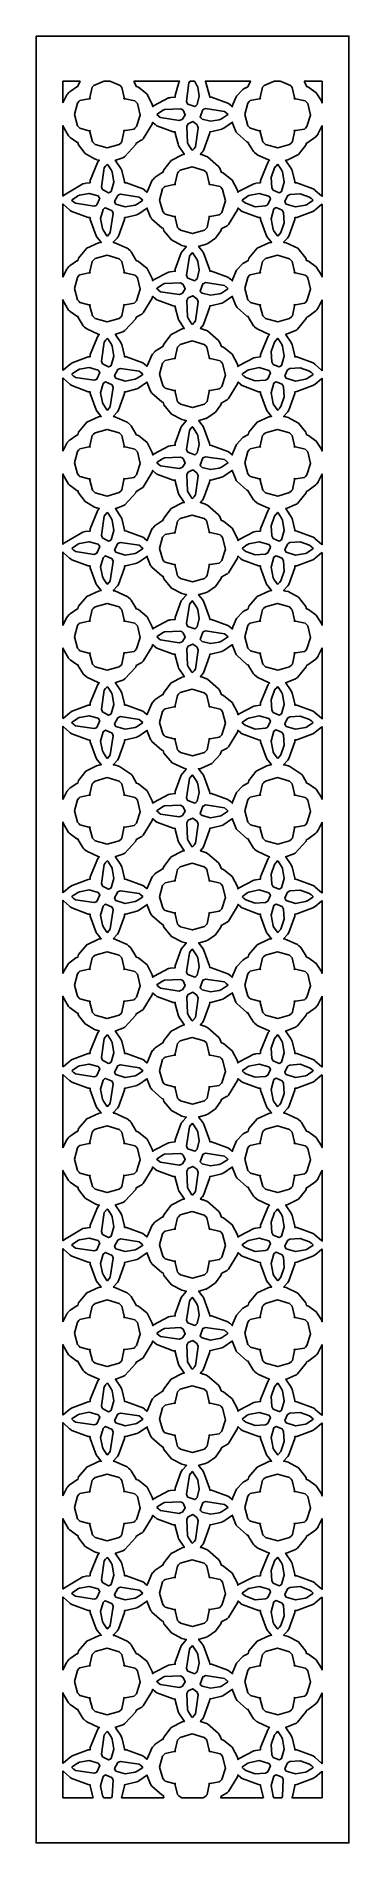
# Model space of a CAD drawing. Extents: x 2.97 to 3.41, y 2.85 to 5.4.
import ezdxf

# ---------------------------------------------------------------- set-up
doc = ezdxf.new("R2010")
doc.units = 0
doc.layers.get('0').update_dxf_attribs({"linetype": 'CONTINUOUS'})

msp = doc.modelspace()

# ---------------------------------------------------------------- linework, layer by layer
at = {"color": 164}
msp.add_lwpolyline([(2.96615, 5.40397), (3.07682, 5.40397), (3.32585, 5.40397), (3.40886, 5.40397), (3.40886, 4.76449), (3.40886, 3.32568), (3.40886, 2.84603), (3.29818, 2.84603), (3.04915, 2.84603), (2.96615, 2.84603), (2.96615, 3.48551), (2.96615, 4.92437), (2.96615, 5.40397)], close=True, dxfattribs=at)
at = {"color": 7}
for points in [[(3.00412, 5.30935), (3.00412, 5.31706), (3.00412, 5.33431), (3.00412, 5.34), (3.01019, 5.34), (3.02387, 5.34), (3.02843, 5.34), (3.02806, 5.33946), (3.02528, 5.33322), (3.02507, 5.33251), (3.02393, 5.33219), (3.01411, 5.32568), (3.01324, 5.32487), (3.01297, 5.3246), (3.01069, 5.32194), (3.01047, 5.32167), (3.00971, 5.32064), (3.00444, 5.31049), (3.00412, 5.30935)], [(3.09044, 5.31526), (3.09056, 5.31717), (3.08735, 5.33143), (3.08615, 5.3329), (3.08507, 5.33393), (3.07189, 5.33985), (3.07047, 5.34), (3.06842, 5.34), (3.06386, 5.34), (3.06233, 5.34), (3.06087, 5.33985), (3.0479, 5.33404), (3.04688, 5.33301), (3.04557, 5.33154), (3.04232, 5.31711), (3.04249, 5.31521), (3.04081, 5.31538), (3.028, 5.31261), (3.02669, 5.31142), (3.02447, 5.30897), (3.02035, 5.29308), (3.02479, 5.27718), (3.02692, 5.27468), (3.02815, 5.27349), (3.04075, 5.27013), (3.04243, 5.27018), (3.04232, 5.26833), (3.0459, 5.25435), (3.04719, 5.25293), (3.04986, 5.2506), (3.06689, 5.24588), (3.08382, 5.25071), (3.08649, 5.2531), (3.08768, 5.25456), (3.0905, 5.26867), (3.09033, 5.27051), (3.09201, 5.27024), (3.10471, 5.27229), (3.10607, 5.27344), (3.10829, 5.27588), (3.11339, 5.29204), (3.1096, 5.30843), (3.10742, 5.31099), (3.10601, 5.31222), (3.09224, 5.31543), (3.09044, 5.31526)], [(3.10439, 5.34), (3.12061, 5.34), (3.15707, 5.34), (3.16928, 5.34), (3.16829, 5.33832), (3.16303, 5.31988), (3.16297, 5.31771), (3.16237, 5.31771), (3.15647, 5.31694), (3.15593, 5.31685), (3.15349, 5.31646), (3.13308, 5.30572), (3.13124, 5.30414), (3.13053, 5.30735), (3.12321, 5.32161), (3.111, 5.3316), (3.10786, 5.33263), (3.10764, 5.33333), (3.10471, 5.33946), (3.10439, 5.34)], [(3.19049, 5.34), (3.18886, 5.34), (3.18522, 5.34), (3.18403, 5.34), (3.18246, 5.33778), (3.17914, 5.31174), (3.18012, 5.30914), (3.18072, 5.30783), (3.19097, 5.30425), (3.19228, 5.30528), (3.1939, 5.30707), (3.19683, 5.31901), (3.19488, 5.33149), (3.19413, 5.33356), (3.19385, 5.33421), (3.19081, 5.33951), (3.19049, 5.34)], [(3.20529, 5.34), (3.22136, 5.34), (3.25754, 5.34), (3.26964, 5.34), (3.26926, 5.33946), (3.2665, 5.33322), (3.26628, 5.33251), (3.26585, 5.33242), (3.26183, 5.33046), (3.26144, 5.33024), (3.2589, 5.32856), (3.24989, 5.31901), (3.24447, 5.30701), (3.24376, 5.3041), (3.24376, 5.3041), (3.24376, 5.30404), (3.24376, 5.30404), (3.24343, 5.30436), (3.24018, 5.30724), (3.23986, 5.30751), (3.23762, 5.30914), (3.21451, 5.31765), (3.21181, 5.31776), (3.21169, 5.31988), (3.20622, 5.33832), (3.20529, 5.34)], [(3.33165, 5.31526), (3.33176, 5.31717), (3.32856, 5.33143), (3.32736, 5.3329), (3.32628, 5.33393), (3.3131, 5.33985), (3.31168, 5.34), (3.30963, 5.34), (3.30507, 5.34), (3.30354, 5.34), (3.30208, 5.33985), (3.28911, 5.33404), (3.28808, 5.33301), (3.28678, 5.33154), (3.28353, 5.31711), (3.28369, 5.31521), (3.28201, 5.31538), (3.26921, 5.31261), (3.2679, 5.31142), (3.26568, 5.30897), (3.26156, 5.29308), (3.266, 5.27718), (3.26812, 5.27468), (3.26938, 5.27349), (3.2819, 5.27013), (3.28364, 5.27018), (3.28353, 5.26833), (3.28711, 5.25435), (3.28842, 5.25293), (3.29107, 5.2506), (3.30811, 5.24588), (3.32503, 5.25071), (3.32769, 5.2531), (3.32889, 5.25456), (3.33171, 5.26867), (3.33154, 5.27051), (3.33322, 5.27024), (3.34592, 5.27229), (3.34728, 5.27344), (3.3495, 5.27588), (3.3546, 5.29204), (3.35081, 5.30843), (3.34864, 5.31099), (3.34722, 5.31222), (3.33344, 5.31543), (3.33165, 5.31526)], [(3.3456, 5.34), (3.35189, 5.34), (3.3661, 5.34), (3.37088, 5.34), (3.37088, 5.33242), (3.37088, 5.31526), (3.37088, 5.30951), (3.3699, 5.31218), (3.36274, 5.32368), (3.35183, 5.33171), (3.34907, 5.33263), (3.34885, 5.33333), (3.34592, 5.33946), (3.3456, 5.34)], [(3.13699, 5.29303), (3.13721, 5.29281), (3.13971, 5.29064), (3.13997, 5.29042), (3.14219, 5.28868), (3.16883, 5.28472), (3.1715, 5.28569), (3.17318, 5.28657), (3.17731, 5.29254), (3.17437, 5.29899), (3.17275, 5.30003), (3.17068, 5.30111), (3.14785, 5.30007), (3.14583, 5.29915), (3.14497, 5.29872), (3.13769, 5.29368), (3.13699, 5.29303)], [(3.23785, 5.29308), (3.23757, 5.29335), (3.23508, 5.29551), (3.23486, 5.29574), (3.23258, 5.29747), (3.206, 5.30149), (3.20335, 5.30046), (3.20204, 5.29981), (3.1984, 5.2895), (3.19949, 5.28819), (3.20122, 5.28651), (3.213, 5.28358), (3.22542, 5.28554), (3.22749, 5.28629), (3.22846, 5.28678), (3.23699, 5.29237), (3.23785, 5.29308)], [(3.00412, 5.1774), (3.00412, 5.20236), (3.00412, 5.25851), (3.00412, 5.27724), (3.00456, 5.27588), (3.01215, 5.26275), (3.01324, 5.2615), (3.01411, 5.26069), (3.02399, 5.25385), (3.02518, 5.25342), (3.02632, 5.25022), (3.03549, 5.23801), (3.04861, 5.23019), (3.05176, 5.22911), (3.05203, 5.22906), (3.05524, 5.22825), (3.05556, 5.22814), (3.0535, 5.22581), (3.04258, 5.19954), (3.04249, 5.19635), (3.04189, 5.19635), (3.03597, 5.19558), (3.03543, 5.19547), (3.03222, 5.19493), (3.00646, 5.17947), (3.00412, 5.1774)], [(3.12315, 5.18272), (3.12283, 5.18306), (3.11963, 5.18587), (3.11936, 5.18614), (3.11714, 5.18778), (3.09397, 5.19629), (3.09125, 5.1964), (3.09115, 5.19808), (3.08729, 5.21392), (3.08664, 5.21544), (3.08599, 5.21664), (3.079, 5.22711), (3.07818, 5.22814), (3.07915, 5.22835), (3.08892, 5.23188), (3.0899, 5.23232), (3.09185, 5.23351), (3.10721, 5.25032), (3.10792, 5.25261), (3.10861, 5.25293), (3.11507, 5.25646), (3.11578, 5.25683), (3.11783, 5.25857), (3.13049, 5.27951), (3.13108, 5.28212), (3.1314, 5.28185), (3.1346, 5.27897), (3.13493, 5.27865), (3.1371, 5.27707), (3.16026, 5.2685), (3.16303, 5.26839), (3.16308, 5.26671), (3.16699, 5.25092), (3.16769, 5.24935), (3.16829, 5.24815), (3.17524, 5.23774), (3.17611, 5.23671), (3.17269, 5.23611), (3.15739, 5.22803), (3.14671, 5.21446), (3.14567, 5.2111), (3.14453, 5.21078), (3.13471, 5.20426), (3.13385, 5.20344), (3.13357, 5.20324), (3.13129, 5.20057), (3.13108, 5.20031), (3.13004, 5.19889), (3.12358, 5.18446), (3.12315, 5.18272)], [(3.18744, 5.24208), (3.18767, 5.24235), (3.18983, 5.24485), (3.19006, 5.24507), (3.19174, 5.24735), (3.19569, 5.27431), (3.19472, 5.27696), (3.19385, 5.27875), (3.18793, 5.28288), (3.18153, 5.27989), (3.18056, 5.27821), (3.17947, 5.27615), (3.18044, 5.2531), (3.18138, 5.25103), (3.18181, 5.25022), (3.18679, 5.24283), (3.18744, 5.24208)], [(3.29676, 5.22814), (3.29497, 5.22863), (3.27989, 5.23546), (3.27843, 5.23649), (3.27815, 5.23676), (3.27539, 5.23915), (3.27513, 5.23936), (3.27408, 5.2405), (3.26687, 5.25201), (3.26639, 5.25342), (3.26454, 5.25412), (3.2506, 5.26639), (3.24951, 5.26796), (3.24886, 5.2691), (3.24408, 5.28097), (3.24388, 5.28222), (3.24274, 5.28131), (3.23193, 5.27382), (3.23068, 5.27311), (3.22917, 5.27246), (3.21343, 5.26856), (3.21181, 5.26844), (3.21169, 5.26568), (3.20324, 5.24224), (3.20167, 5.24001), (3.2009, 5.23921), (3.19874, 5.2366), (3.20167, 5.23574), (3.20264, 5.23546), (3.20296, 5.23535), (3.20611, 5.23421), (3.20643, 5.2341), (3.20861, 5.23307), (3.2245, 5.21946), (3.22586, 5.21739), (3.22607, 5.2169), (3.22831, 5.21181), (3.22846, 5.21121), (3.23161, 5.21018), (3.24388, 5.20019), (3.25114, 5.18593), (3.25185, 5.18272), (3.25369, 5.18431), (3.27419, 5.19504), (3.27664, 5.19547), (3.27718, 5.19558), (3.2831, 5.19635), (3.28369, 5.19635), (3.28381, 5.19954), (3.29471, 5.22581), (3.29676, 5.22814)], [(3.37088, 5.27735), (3.37088, 5.25228), (3.37088, 5.19581), (3.37088, 5.17697), (3.37001, 5.17774), (3.36139, 5.18539), (3.36057, 5.18614), (3.35835, 5.18778), (3.33518, 5.19629), (3.33247, 5.1964), (3.33236, 5.19808), (3.3285, 5.21392), (3.32785, 5.21544), (3.32721, 5.21664), (3.32021, 5.22711), (3.31939, 5.22814), (3.32249, 5.22874), (3.33746, 5.23649), (3.34814, 5.24946), (3.34912, 5.25261), (3.35058, 5.25331), (3.36203, 5.2615), (3.36317, 5.26269), (3.36333, 5.26297), (3.36535, 5.26568), (3.36556, 5.26594), (3.3661, 5.26693), (3.37056, 5.27642), (3.37088, 5.27735)], [(3.06689, 5.22265), (3.06668, 5.22244), (3.06451, 5.21994), (3.06429, 5.21967), (3.06256, 5.21744), (3.05854, 5.19049), (3.05957, 5.18778), (3.06011, 5.18668), (3.06868, 5.18213), (3.06999, 5.18261), (3.07226, 5.18408), (3.07628, 5.19726), (3.07379, 5.21169), (3.07292, 5.21376), (3.07249, 5.21463), (3.06749, 5.22194), (3.06689, 5.22265)], [(3.21104, 5.1939), (3.21115, 5.19581), (3.20801, 5.21007), (3.20676, 5.21153), (3.2041, 5.21397), (3.18713, 5.21892), (3.17014, 5.21408), (3.16749, 5.21164), (3.16618, 5.21018), (3.16292, 5.19575), (3.16308, 5.19385), (3.1614, 5.19401), (3.1486, 5.19125), (3.14729, 5.19006), (3.14507, 5.18761), (3.14094, 5.17171), (3.1454, 5.15582), (3.14751, 5.15332), (3.14876, 5.15213), (3.16129, 5.14876), (3.16303, 5.14882), (3.16292, 5.14697), (3.1665, 5.13297), (3.16781, 5.13157), (3.17046, 5.12924), (3.1875, 5.12451), (3.20443, 5.12929), (3.20708, 5.13167), (3.20828, 5.13314), (3.2111, 5.14725), (3.21094, 5.14908), (3.21263, 5.14882), (3.22532, 5.15093), (3.22667, 5.15207), (3.22889, 5.15451), (3.234, 5.17068), (3.23019, 5.18707), (3.22803, 5.18961), (3.22661, 5.19086), (3.21283, 5.19407), (3.21104, 5.1939)], [(3.30811, 5.22265), (3.30789, 5.22244), (3.30572, 5.21994), (3.3055, 5.21967), (3.30376, 5.21744), (3.29893, 5.20378), (3.30003, 5.18935), (3.30132, 5.18674), (3.30192, 5.18576), (3.31006, 5.18218), (3.31119, 5.18261), (3.31347, 5.18408), (3.31749, 5.19721), (3.315, 5.21169), (3.31413, 5.21376), (3.31369, 5.21463), (3.30865, 5.22194), (3.30811, 5.22265)], [(3.0165, 5.17165), (3.01671, 5.17144), (3.01915, 5.16928), (3.01942, 5.16906), (3.02165, 5.16732), (3.04833, 5.16331), (3.051, 5.16428), (3.05219, 5.16493), (3.05626, 5.17449), (3.0555, 5.17572), (3.05382, 5.17779), (3.04101, 5.18126), (3.0274, 5.17876), (3.02533, 5.17779), (3.02447, 5.17736), (3.01719, 5.17231), (3.0165, 5.17165)], [(3.11729, 5.17171), (3.11703, 5.17193), (3.11458, 5.1741), (3.11436, 5.17432), (3.11208, 5.17611), (3.08539, 5.18012), (3.08279, 5.1791), (3.08165, 5.17854), (3.07715, 5.16986), (3.07769, 5.16857), (3.0791, 5.16624), (3.09212, 5.16222), (3.10639, 5.16471), (3.10846, 5.16558), (3.10932, 5.16607), (3.11654, 5.17111), (3.11729, 5.17171)], [(3.25771, 5.17165), (3.25792, 5.17144), (3.26036, 5.16928), (3.26064, 5.16906), (3.26281, 5.16737), (3.27642, 5.16249), (3.29069, 5.16357), (3.29324, 5.16482), (3.29422, 5.16542), (3.29775, 5.17372), (3.29731, 5.17481), (3.29579, 5.17731), (3.28207, 5.18121), (3.26708, 5.17811), (3.26503, 5.17703), (3.26432, 5.17665), (3.25831, 5.17219), (3.25771, 5.17165)], [(3.35851, 5.17171), (3.35824, 5.17193), (3.35579, 5.1741), (3.35558, 5.17432), (3.35335, 5.17606), (3.33974, 5.18093), (3.32553, 5.17985), (3.32297, 5.17854), (3.32194, 5.17796), (3.31842, 5.16971), (3.3189, 5.16857), (3.32032, 5.16624), (3.33328, 5.16222), (3.3476, 5.16465), (3.34967, 5.16558), (3.35047, 5.16601), (3.35781, 5.17111), (3.35851, 5.17171)], [(3.00412, 5.06282), (3.00412, 5.08876), (3.00412, 5.14703), (3.00412, 5.16639), (3.00493, 5.16564), (3.01357, 5.15804), (3.01443, 5.15728), (3.0166, 5.15571), (3.03976, 5.14714), (3.04254, 5.14703), (3.04264, 5.14437), (3.051, 5.12121), (3.05251, 5.11903), (3.05296, 5.11849), (3.05772, 5.11263), (3.05821, 5.11203), (3.05447, 5.11139), (3.03788, 5.10374), (3.02626, 5.08985), (3.02507, 5.08599), (3.02393, 5.08567), (3.01411, 5.07915), (3.01324, 5.07835), (3.01297, 5.07807), (3.01069, 5.07542), (3.01047, 5.07514), (3.00971, 5.07411), (3.00444, 5.06396), (3.00412, 5.06282)], [(3.06694, 5.12071), (3.06711, 5.12099), (3.06928, 5.12349), (3.0695, 5.12369), (3.07118, 5.12597), (3.07519, 5.15294), (3.07422, 5.1556), (3.07362, 5.15685), (3.06413, 5.16103), (3.06287, 5.16021), (3.06082, 5.15853), (3.05746, 5.14561), (3.05994, 5.13178), (3.06087, 5.12967), (3.06131, 5.12879), (3.06629, 5.12147), (3.06694, 5.12071)], [(3.07536, 5.11193), (3.07579, 5.11253), (3.08068, 5.11811), (3.08117, 5.11865), (3.08274, 5.12088), (3.09119, 5.14432), (3.09131, 5.14703), (3.09293, 5.14714), (3.10861, 5.1511), (3.11014, 5.15175), (3.11139, 5.15246), (3.12218, 5.15989), (3.12332, 5.16075), (3.12354, 5.1595), (3.12825, 5.14774), (3.1289, 5.1466), (3.12999, 5.14501), (3.14393, 5.13276), (3.14578, 5.13206), (3.14703, 5.12847), (3.15761, 5.1154), (3.17264, 5.10764), (3.17617, 5.10672), (3.17638, 5.10672), (3.17865, 5.10628), (3.17893, 5.10622), (3.17844, 5.10568), (3.17361, 5.10021), (3.17312, 5.09961), (3.17156, 5.09739), (3.16308, 5.07394), (3.16297, 5.07118), (3.16237, 5.07118), (3.15647, 5.07042), (3.15593, 5.07032), (3.15349, 5.06993), (3.13308, 5.05925), (3.13124, 5.05767), (3.13053, 5.06087), (3.12321, 5.07508), (3.111, 5.08507), (3.10786, 5.0861), (3.10742, 5.08746), (3.10064, 5.09858), (3.09978, 5.09961), (3.0995, 5.09988), (3.09679, 5.10238), (3.09657, 5.1026), (3.09483, 5.10385), (3.07742, 5.11154), (3.07536, 5.11193)], [(3.25168, 5.16081), (3.25201, 5.16054), (3.25532, 5.15761), (3.25564, 5.15728), (3.25782, 5.15571), (3.28097, 5.14714), (3.28375, 5.14703), (3.28386, 5.14437), (3.29221, 5.12121), (3.29372, 5.11903), (3.29417, 5.11849), (3.29893, 5.11263), (3.29943, 5.11203), (3.29568, 5.11139), (3.27908, 5.10374), (3.26747, 5.08985), (3.26628, 5.08599), (3.26585, 5.08589), (3.26183, 5.08393), (3.26144, 5.08371), (3.2589, 5.08203), (3.24989, 5.07254), (3.24447, 5.06054), (3.24376, 5.05757), (3.24376, 5.05757), (3.24376, 5.05751), (3.24376, 5.05751), (3.24343, 5.05783), (3.24018, 5.06071), (3.23986, 5.06099), (3.23762, 5.06261), (3.21451, 5.07113), (3.21181, 5.07124), (3.21164, 5.07389), (3.20329, 5.09706), (3.20182, 5.09918), (3.20133, 5.09978), (3.1965, 5.10568), (3.19601, 5.10622), (3.19694, 5.10644), (3.20589, 5.10889), (3.20682, 5.10921), (3.20921, 5.11035), (3.22, 5.11789), (3.22771, 5.12853), (3.22851, 5.13118), (3.22922, 5.13151), (3.23568, 5.1351), (3.23639, 5.13547), (3.23844, 5.13726), (3.25108, 5.15815), (3.25168, 5.16081)], [(3.30817, 5.12071), (3.30832, 5.12099), (3.31049, 5.12349), (3.31071, 5.12369), (3.31239, 5.12592), (3.31722, 5.13971), (3.31614, 5.15414), (3.31489, 5.15668), (3.31429, 5.15771), (3.3061, 5.16124), (3.30501, 5.16075), (3.30257, 5.15929), (3.29867, 5.14535), (3.30176, 5.13026), (3.30285, 5.12815), (3.30322, 5.1275), (3.30761, 5.12136), (3.30817, 5.12071)], [(3.37088, 5.16613), (3.36996, 5.16542), (3.36106, 5.15793), (3.36019, 5.15717), (3.35801, 5.15571), (3.33512, 5.14719), (3.33251, 5.14703), (3.33242, 5.14432), (3.32394, 5.12088), (3.32238, 5.11865), (3.32189, 5.11811), (3.317, 5.11253), (3.31657, 5.11193), (3.32015, 5.11128), (3.33643, 5.10357), (3.34787, 5.08985), (3.34907, 5.0861), (3.35183, 5.08518), (3.36274, 5.07715), (3.3699, 5.06565), (3.37088, 5.06299), (3.37088, 5.08882), (3.37088, 5.14681), (3.37088, 5.16613)], [(3.09044, 5.06874), (3.09056, 5.07064), (3.08735, 5.0849), (3.08615, 5.08637), (3.0835, 5.08882), (3.06651, 5.09381), (3.04953, 5.08897), (3.04688, 5.08653), (3.04557, 5.08507), (3.04232, 5.07058), (3.04249, 5.06868), (3.04081, 5.06885), (3.028, 5.06608), (3.02669, 5.06489), (3.02447, 5.06244), (3.02035, 5.04656), (3.02479, 5.03065), (3.02692, 5.02815), (3.02815, 5.02696), (3.04075, 5.02365), (3.04243, 5.02371), (3.04232, 5.02186), (3.0459, 5.00782), (3.04719, 5.0064), (3.04986, 5.00407), (3.06689, 4.9994), (3.08382, 5.00418), (3.08649, 5.00657), (3.08768, 5.00803), (3.0905, 5.02214), (3.09033, 5.02399), (3.09201, 5.02371), (3.10471, 5.02582), (3.10607, 5.02696), (3.10829, 5.0294), (3.11339, 5.04551), (3.1096, 5.0619), (3.10742, 5.06446), (3.10601, 5.06569), (3.09224, 5.0689), (3.09044, 5.06874)], [(3.18739, 5.09754), (3.18718, 5.09733), (3.185, 5.09483), (3.18479, 5.09457), (3.18306, 5.09229), (3.1791, 5.06538), (3.18012, 5.06267), (3.18072, 5.06136), (3.19097, 5.05772), (3.19228, 5.05875), (3.1939, 5.06054), (3.19683, 5.07249), (3.19488, 5.08501), (3.19413, 5.08708), (3.19362, 5.08811), (3.1881, 5.09668), (3.18739, 5.09754)], [(3.33165, 5.06874), (3.33176, 5.07064), (3.32856, 5.0849), (3.32736, 5.08637), (3.32471, 5.08882), (3.30772, 5.09381), (3.29075, 5.08897), (3.28808, 5.08653), (3.28678, 5.08507), (3.28353, 5.07058), (3.28369, 5.06868), (3.28201, 5.06885), (3.26921, 5.06608), (3.2679, 5.06489), (3.26568, 5.06244), (3.26156, 5.04656), (3.266, 5.03065), (3.26812, 5.02815), (3.26938, 5.02696), (3.2819, 5.02365), (3.28364, 5.02371), (3.28353, 5.02186), (3.28711, 5.00782), (3.28842, 5.0064), (3.29107, 5.00407), (3.30811, 4.9994), (3.32503, 5.00418), (3.32769, 5.00657), (3.32889, 5.00803), (3.33171, 5.02214), (3.33154, 5.02399), (3.33322, 5.02371), (3.34592, 5.02582), (3.34728, 5.02696), (3.3495, 5.0294), (3.3546, 5.04551), (3.35081, 5.0619), (3.34864, 5.06446), (3.34722, 5.06569), (3.33344, 5.0689), (3.33165, 5.06874)], [(3.13699, 5.04656), (3.13721, 5.04633), (3.13971, 5.04417), (3.13997, 5.04389), (3.14219, 5.04215), (3.16883, 5.03819), (3.1715, 5.03917), (3.17318, 5.04004), (3.17731, 5.04601), (3.17437, 5.05246), (3.17275, 5.0535), (3.17068, 5.05458), (3.14785, 5.05354), (3.14583, 5.05263), (3.14497, 5.05219), (3.13769, 5.04719), (3.13699, 5.04656)], [(3.23785, 5.0466), (3.23757, 5.04682), (3.23508, 5.04899), (3.23486, 5.04921), (3.23258, 5.05094), (3.206, 5.05496), (3.20335, 5.05393), (3.20204, 5.05328), (3.1984, 5.04297), (3.19949, 5.04167), (3.20122, 5.03999), (3.213, 5.03706), (3.22542, 5.03901), (3.22749, 5.03976), (3.22846, 5.04025), (3.23699, 5.0459), (3.23785, 5.0466)], [(3.00412, 4.93078), (3.00499, 4.93153), (3.01394, 4.93901), (3.01486, 4.93972), (3.01699, 4.94125), (3.03982, 4.94971), (3.04249, 4.94982), (3.04258, 4.95301), (3.0535, 4.97928), (3.05556, 4.98161), (3.05376, 4.9821), (3.03868, 4.98893), (3.03722, 4.98996), (3.03694, 4.99024), (3.03418, 4.99262), (3.0339, 4.99283), (3.03288, 4.99397), (3.02567, 5.00549), (3.02518, 5.00689), (3.02399, 5.00732), (3.01411, 5.01417), (3.01324, 5.01497), (3.01215, 5.01622), (3.00456, 5.02935), (3.00412, 5.03071), (3.00412, 5.00575), (3.00412, 4.94954), (3.00412, 4.93078)], [(3.12315, 4.93619), (3.12283, 4.93653), (3.11963, 4.93935), (3.11936, 4.93961), (3.11714, 4.94125), (3.09397, 4.94976), (3.09125, 4.94987), (3.09115, 4.95156), (3.08729, 4.96739), (3.08664, 4.96892), (3.08599, 4.97011), (3.079, 4.98058), (3.07818, 4.98161), (3.07915, 4.98182), (3.08892, 4.98535), (3.0899, 4.98579), (3.09185, 4.98699), (3.10721, 5.00379), (3.10792, 5.00608), (3.10861, 5.0064), (3.11507, 5.00993), (3.11578, 5.01031), (3.11783, 5.01204), (3.13049, 5.03299), (3.13108, 5.0356), (3.1314, 5.03532), (3.1346, 5.03244), (3.13493, 5.03212), (3.1371, 5.03054), (3.16026, 5.02197), (3.16303, 5.02186), (3.16308, 5.02024), (3.16699, 5.00439), (3.16769, 5.00282), (3.16829, 5.00163), (3.17524, 4.99121), (3.17611, 4.99018), (3.17269, 4.98958), (3.15739, 4.9815), (3.14671, 4.96799), (3.14567, 4.96463), (3.14453, 4.96431), (3.13471, 4.95774), (3.13385, 4.95692), (3.13357, 4.95671), (3.13129, 4.95404), (3.13108, 4.95378), (3.13004, 4.95236), (3.12358, 4.93793), (3.12315, 4.93619)], [(3.18744, 4.99561), (3.18767, 4.99588), (3.18983, 4.99837), (3.19006, 4.99858), (3.19174, 5.00087), (3.19569, 5.02783), (3.19472, 5.03049), (3.19385, 5.03222), (3.18793, 5.03635), (3.18153, 5.03336), (3.18056, 5.03168), (3.17947, 5.02962), (3.18044, 5.00657), (3.18138, 5.0045), (3.18181, 5.00369), (3.18679, 4.99636), (3.18744, 4.99561)], [(3.29676, 4.98161), (3.29497, 4.9821), (3.27989, 4.98893), (3.27843, 4.98996), (3.27815, 4.99024), (3.27539, 4.99262), (3.27513, 4.99283), (3.27408, 4.99397), (3.26687, 5.00549), (3.26639, 5.00689), (3.26454, 5.0076), (3.2506, 5.01992), (3.24951, 5.02149), (3.24886, 5.02263), (3.24408, 5.03444), (3.24388, 5.03569), (3.24274, 5.03478), (3.23193, 5.02729), (3.23068, 5.02658), (3.22917, 5.02593), (3.21343, 5.02203), (3.21181, 5.02192), (3.21169, 5.01921), (3.20324, 4.99571), (3.20167, 4.99349), (3.2009, 4.99268), (3.19874, 4.99007), (3.20167, 4.98921), (3.20264, 4.98893), (3.20296, 4.98882), (3.20611, 4.98768), (3.20643, 4.98757), (3.20861, 4.98654), (3.2245, 4.97293), (3.22586, 4.97086), (3.22607, 4.97038), (3.22831, 4.96528), (3.22846, 4.96474), (3.23161, 4.96371), (3.24388, 4.95367), (3.25114, 4.9394), (3.25185, 4.93619), (3.25369, 4.93778), (3.27419, 4.94857), (3.27664, 4.94894), (3.27718, 4.94906), (3.2831, 4.94982), (3.28369, 4.94982), (3.28381, 4.95301), (3.29471, 4.97928), (3.29676, 4.98161)], [(3.37088, 5.03082), (3.37088, 5.00575), (3.37088, 4.94928), (3.37088, 4.93044), (3.37001, 4.93121), (3.36139, 4.93886), (3.36057, 4.93961), (3.35835, 4.94125), (3.33518, 4.94976), (3.33247, 4.94987), (3.33236, 4.95156), (3.3285, 4.96739), (3.32785, 4.96892), (3.32721, 4.97011), (3.32021, 4.98058), (3.31939, 4.98161), (3.32075, 4.98188), (3.33344, 4.98719), (3.33469, 4.98785), (3.33626, 4.98904), (3.34853, 5.00412), (3.34912, 5.00608), (3.35058, 5.00678), (3.36203, 5.01503), (3.36317, 5.01622), (3.36333, 5.0165), (3.36535, 5.01921), (3.36556, 5.01947), (3.3661, 5.02046), (3.37056, 5.02989), (3.37088, 5.03082)], [(3.06689, 4.97613), (3.06668, 4.97592), (3.06451, 4.97342), (3.06429, 4.97314), (3.06256, 4.97092), (3.05854, 4.94396), (3.05957, 4.94125), (3.06011, 4.94015), (3.06868, 4.9356), (3.06999, 4.93608), (3.07226, 4.93756), (3.07628, 4.95074), (3.07379, 4.96517), (3.07292, 4.96724), (3.07249, 4.9681), (3.06749, 4.97542), (3.06689, 4.97613)], [(3.21104, 4.94738), (3.21115, 4.94928), (3.20801, 4.96354), (3.20676, 4.965), (3.2041, 4.96744), (3.18713, 4.97239), (3.17014, 4.96756), (3.16749, 4.96511), (3.16618, 4.96365), (3.16292, 4.94922), (3.16308, 4.94732), (3.1614, 4.94749), (3.1486, 4.94472), (3.14729, 4.94353), (3.14507, 4.94108), (3.14094, 4.92518), (3.1454, 4.90929), (3.14751, 4.90679), (3.14876, 4.9056), (3.16129, 4.90224), (3.16303, 4.90229), (3.16292, 4.90044), (3.1665, 4.88644), (3.16781, 4.88504), (3.17046, 4.88271), (3.1875, 4.87799), (3.20443, 4.88276), (3.20708, 4.88514), (3.20828, 4.88661), (3.2111, 4.90072), (3.21094, 4.90256), (3.21263, 4.90229), (3.22532, 4.9044), (3.22667, 4.90554), (3.22889, 4.90799), (3.234, 4.92415), (3.23019, 4.94054), (3.22803, 4.94308), (3.22661, 4.94433), (3.21283, 4.94754), (3.21104, 4.94738)], [(3.30811, 4.97613), (3.30789, 4.97592), (3.30572, 4.97342), (3.3055, 4.97314), (3.30376, 4.97092), (3.29893, 4.95725), (3.30003, 4.94282), (3.30132, 4.94021), (3.30192, 4.93924), (3.31006, 4.93565), (3.31119, 4.93608), (3.31347, 4.93756), (3.31749, 4.95068), (3.315, 4.96517), (3.31413, 4.96724), (3.31369, 4.9681), (3.30865, 4.97542), (3.30811, 4.97613)], [(3.00412, 4.81629), (3.00412, 4.84224), (3.00412, 4.9005), (3.00412, 4.91992), (3.00493, 4.91917), (3.01357, 4.91151), (3.01443, 4.91075), (3.0166, 4.90918), (3.03976, 4.90061), (3.04254, 4.9005), (3.04264, 4.89785), (3.051, 4.87472), (3.05251, 4.87256), (3.05296, 4.87201), (3.05772, 4.86615), (3.05821, 4.86556), (3.05447, 4.8649), (3.03788, 4.85721), (3.02626, 4.84332), (3.02507, 4.83946), (3.02393, 4.83914), (3.01411, 4.83263), (3.01324, 4.83182), (3.01297, 4.83154), (3.01069, 4.82894), (3.01047, 4.82867), (3.00971, 4.82764), (3.00444, 4.81743), (3.00412, 4.81629)], [(3.0165, 4.92513), (3.01671, 4.92492), (3.01915, 4.92275), (3.01942, 4.92253), (3.02165, 4.92079), (3.04833, 4.91683), (3.051, 4.91781), (3.05219, 4.9184), (3.05626, 4.92796), (3.0555, 4.92919), (3.05382, 4.93126), (3.04101, 4.93474), (3.0274, 4.93224), (3.02533, 4.93126), (3.02447, 4.93083), (3.01719, 4.92578), (3.0165, 4.92513)], [(3.06694, 4.87418), (3.06711, 4.87446), (3.06928, 4.87696), (3.0695, 4.87717), (3.07118, 4.87944), (3.07519, 4.90642), (3.07422, 4.90907), (3.07362, 4.91032), (3.06413, 4.9145), (3.06287, 4.91368), (3.06082, 4.912), (3.05746, 4.89908), (3.05994, 4.88525), (3.06087, 4.88314), (3.06131, 4.88226), (3.06629, 4.87494), (3.06694, 4.87418)], [(3.07536, 4.8654), (3.07579, 4.866), (3.08068, 4.87158), (3.08117, 4.87213), (3.08274, 4.87435), (3.09119, 4.89779), (3.09131, 4.9005), (3.09293, 4.90061), (3.10861, 4.90457), (3.11014, 4.90522), (3.11139, 4.90593), (3.12218, 4.91336), (3.12332, 4.91422), (3.12354, 4.91297), (3.12825, 4.90121), (3.1289, 4.90007), (3.12999, 4.89849), (3.14393, 4.88624), (3.14578, 4.88553), (3.14703, 4.88194), (3.15761, 4.86887), (3.17264, 4.86111), (3.17617, 4.86019), (3.17638, 4.86019), (3.17865, 4.85981), (3.17893, 4.85975), (3.17844, 4.85921), (3.17361, 4.85368), (3.17312, 4.85308), (3.17156, 4.85086), (3.16308, 4.82747), (3.16297, 4.82471), (3.16237, 4.82471), (3.15647, 4.82389), (3.15593, 4.82379), (3.15349, 4.8234), (3.13308, 4.81272), (3.13124, 4.81114), (3.13053, 4.81435), (3.12321, 4.82856), (3.111, 4.83854), (3.10786, 4.83957), (3.10742, 4.84093), (3.10064, 4.85206), (3.09978, 4.85308), (3.0995, 4.85335), (3.09679, 4.85585), (3.09657, 4.85607), (3.09483, 4.85732), (3.07742, 4.86501), (3.07536, 4.8654)], [(3.11729, 4.92518), (3.11703, 4.9254), (3.11458, 4.92757), (3.11436, 4.92779), (3.11208, 4.92958), (3.08539, 4.9336), (3.08279, 4.93257), (3.08165, 4.93201), (3.07715, 4.92333), (3.07769, 4.92204), (3.0791, 4.91971), (3.09212, 4.91569), (3.10639, 4.91818), (3.10846, 4.91911), (3.10932, 4.91954), (3.11654, 4.92458), (3.11729, 4.92518)], [(3.25168, 4.91428), (3.25201, 4.91401), (3.25532, 4.91108), (3.25564, 4.91075), (3.25782, 4.90918), (3.28097, 4.90061), (3.28375, 4.9005), (3.28386, 4.89785), (3.29221, 4.87472), (3.29372, 4.87256), (3.29417, 4.87201), (3.29893, 4.86615), (3.29943, 4.86556), (3.29568, 4.8649), (3.27908, 4.85721), (3.26747, 4.84332), (3.26628, 4.83946), (3.26585, 4.83936), (3.26183, 4.8374), (3.26144, 4.83718), (3.2589, 4.8355), (3.24989, 4.82601), (3.24447, 4.81401), (3.24376, 4.81104), (3.24343, 4.81136), (3.24018, 4.81418), (3.23986, 4.81446), (3.23762, 4.81608), (3.21451, 4.8246), (3.21181, 4.82471), (3.21164, 4.82736), (3.20329, 4.85053), (3.20182, 4.85271), (3.20133, 4.85331), (3.1965, 4.85915), (3.19601, 4.85975), (3.19694, 4.85997), (3.20589, 4.86242), (3.20682, 4.86274), (3.20921, 4.86388), (3.22, 4.87136), (3.22771, 4.882), (3.22851, 4.88465), (3.22922, 4.88499), (3.23568, 4.88857), (3.23639, 4.88894), (3.23844, 4.89074), (3.25108, 4.91162), (3.25168, 4.91428)], [(3.25771, 4.92513), (3.25792, 4.92492), (3.26036, 4.92275), (3.26064, 4.92253), (3.26281, 4.92085), (3.27642, 4.91596), (3.29069, 4.91704), (3.29324, 4.91829), (3.29422, 4.91889), (3.29775, 4.92719), (3.29731, 4.92828), (3.29579, 4.93078), (3.28207, 4.93468), (3.26708, 4.93158), (3.26503, 4.9305), (3.26432, 4.93012), (3.25831, 4.92567), (3.25771, 4.92513)], [(3.30817, 4.87418), (3.30832, 4.87446), (3.31049, 4.87696), (3.31071, 4.87717), (3.31239, 4.87944), (3.31722, 4.89318), (3.31614, 4.90761), (3.31489, 4.91015), (3.31429, 4.91118), (3.3061, 4.91471), (3.30501, 4.91422), (3.30257, 4.91276), (3.29867, 4.89882), (3.30176, 4.88374), (3.30285, 4.88162), (3.30322, 4.88097), (3.30761, 4.87483), (3.30817, 4.87418)], [(3.37088, 4.9196), (3.36996, 4.91889), (3.36106, 4.9114), (3.36019, 4.91064), (3.35801, 4.90918), (3.33512, 4.90067), (3.33251, 4.9005), (3.33242, 4.89779), (3.32394, 4.87435), (3.32238, 4.87213), (3.32189, 4.87158), (3.317, 4.866), (3.31657, 4.8654), (3.31679, 4.8654), (3.31917, 4.8649), (3.31944, 4.86486), (3.32275, 4.86393), (3.33757, 4.85612), (3.34793, 4.8431), (3.34907, 4.83957), (3.35183, 4.83865), (3.36274, 4.83062), (3.3699, 4.81912), (3.37088, 4.81646), (3.37088, 4.84229), (3.37088, 4.90028), (3.37088, 4.9196)], [(3.35851, 4.92518), (3.35824, 4.9254), (3.35579, 4.92757), (3.35558, 4.92779), (3.35335, 4.92953), (3.33974, 4.9344), (3.32553, 4.93332), (3.32297, 4.93201), (3.32194, 4.93143), (3.31842, 4.92318), (3.3189, 4.92204), (3.32032, 4.91971), (3.33328, 4.91569), (3.3476, 4.91818), (3.34967, 4.91911), (3.35047, 4.91954), (3.35781, 4.92458), (3.35851, 4.92518)], [(3.09044, 4.82221), (3.09056, 4.82411), (3.08735, 4.83838), (3.08615, 4.83985), (3.0835, 4.84229), (3.06651, 4.84728), (3.04953, 4.84244), (3.04688, 4.84), (3.04557, 4.83854), (3.04232, 4.82406), (3.04249, 4.82215), (3.04081, 4.82232), (3.028, 4.81956), (3.02669, 4.81836), (3.02447, 4.81592), (3.02035, 4.80003), (3.02479, 4.78413), (3.02692, 4.78163), (3.02815, 4.78043), (3.04075, 4.77713), (3.04243, 4.77718), (3.04232, 4.77533), (3.0459, 4.76133), (3.04719, 4.75988), (3.04986, 4.75754), (3.06689, 4.75288), (3.08382, 4.75765), (3.08649, 4.76004), (3.08768, 4.7615), (3.0905, 4.77561), (3.09033, 4.77746), (3.09201, 4.77718), (3.10471, 4.77929), (3.10607, 4.78043), (3.10829, 4.78288), (3.11339, 4.79899), (3.1096, 4.81538), (3.10742, 4.81793), (3.10601, 4.81917), (3.09224, 4.82238), (3.09044, 4.82221)], [(3.18739, 4.85101), (3.18718, 4.85081), (3.185, 4.84831), (3.18479, 4.84804), (3.18306, 4.84576), (3.1791, 4.81885), (3.18012, 4.81614), (3.18072, 4.81483), (3.19097, 4.81119), (3.19228, 4.81222), (3.1939, 4.81401), (3.19683, 4.82596), (3.19488, 4.83849), (3.19413, 4.84056), (3.19362, 4.84158), (3.1881, 4.85015), (3.18739, 4.85101)], [(3.33165, 4.82221), (3.33176, 4.82411), (3.32856, 4.83838), (3.32736, 4.83985), (3.32471, 4.84229), (3.30772, 4.84728), (3.29075, 4.84244), (3.28808, 4.84), (3.28678, 4.83854), (3.28353, 4.82406), (3.28369, 4.82215), (3.28201, 4.82232), (3.26921, 4.81956), (3.2679, 4.81836), (3.26568, 4.81592), (3.26156, 4.80003), (3.266, 4.78413), (3.26812, 4.78163), (3.26938, 4.78043), (3.2819, 4.77713), (3.28364, 4.77718), (3.28353, 4.77533), (3.28711, 4.76129), (3.28842, 4.75988), (3.29107, 4.75754), (3.30811, 4.75288), (3.32503, 4.75765), (3.32769, 4.76004), (3.32889, 4.7615), (3.33171, 4.77561), (3.33154, 4.77746), (3.33322, 4.77718), (3.34592, 4.77929), (3.34728, 4.78043), (3.3495, 4.78288), (3.3546, 4.79899), (3.35081, 4.81538), (3.34864, 4.81793), (3.34722, 4.81917), (3.33344, 4.82238), (3.33165, 4.82221)], [(3.00412, 4.6844), (3.00412, 4.70936), (3.00412, 4.76551), (3.00412, 4.78418), (3.00456, 4.78282), (3.01215, 4.76969), (3.01324, 4.76844), (3.01411, 4.76764), (3.02399, 4.76079), (3.02518, 4.76036), (3.02632, 4.75717), (3.03549, 4.74496), (3.04861, 4.73714), (3.05176, 4.73606), (3.05203, 4.736), (3.05524, 4.73519), (3.05556, 4.73508), (3.0535, 4.73275), (3.04258, 4.70649), (3.04249, 4.70329), (3.04189, 4.70329), (3.03597, 4.70253), (3.03543, 4.70242), (3.03222, 4.70188), (3.00646, 4.68647), (3.00412, 4.6844)], [(3.12315, 4.68972), (3.12283, 4.69), (3.11963, 4.69282), (3.11936, 4.69308), (3.11714, 4.69472), (3.09397, 4.70324), (3.09125, 4.70335), (3.09115, 4.70503), (3.08729, 4.72086), (3.08664, 4.72239), (3.08599, 4.72358), (3.079, 4.73406), (3.07818, 4.73508), (3.07915, 4.73529), (3.08892, 4.73882), (3.0899, 4.73926), (3.09185, 4.74046), (3.10721, 4.75726), (3.10792, 4.75956), (3.10861, 4.75988), (3.11507, 4.7634), (3.11578, 4.76383), (3.11783, 4.76557), (3.13049, 4.78646), (3.13108, 4.78907), (3.1314, 4.78879), (3.1346, 4.78592), (3.13493, 4.7856), (3.1371, 4.78401), (3.16026, 4.77544), (3.16303, 4.77533), (3.16308, 4.77371), (3.16699, 4.75786), (3.16769, 4.75629), (3.16829, 4.75515), (3.17524, 4.74474), (3.17611, 4.74365), (3.17269, 4.74306), (3.15739, 4.73497), (3.14671, 4.72146), (3.14567, 4.7181), (3.14453, 4.71778), (3.13471, 4.71126), (3.13385, 4.71044), (3.13357, 4.71018), (3.13129, 4.70751), (3.13108, 4.70725), (3.13004, 4.70583), (3.12358, 4.69146), (3.12315, 4.68972)], [(3.13699, 4.80003), (3.13721, 4.79981), (3.13971, 4.79764), (3.13997, 4.79742), (3.14219, 4.79568), (3.16883, 4.79167), (3.1715, 4.79264), (3.17318, 4.79351), (3.17731, 4.79949), (3.17437, 4.80593), (3.17275, 4.80697), (3.17068, 4.80806), (3.14785, 4.80701), (3.14583, 4.8061), (3.14497, 4.80567), (3.13769, 4.80067), (3.13699, 4.80003)], [(3.18744, 4.74908), (3.18767, 4.74935), (3.18983, 4.75185), (3.19006, 4.75206), (3.19174, 4.75435), (3.19569, 4.78131), (3.19472, 4.78396), (3.19385, 4.78569), (3.18793, 4.78982), (3.18153, 4.78683), (3.18056, 4.78515), (3.17947, 4.7831), (3.18044, 4.76004), (3.18138, 4.75797), (3.18181, 4.75717), (3.18679, 4.74983), (3.18744, 4.74908)], [(3.23785, 4.80007), (3.23757, 4.80029), (3.23508, 4.80246), (3.23486, 4.80268), (3.23258, 4.80442), (3.206, 4.80849), (3.20335, 4.80746), (3.20204, 4.80681), (3.1984, 4.79644), (3.19949, 4.79514), (3.20122, 4.79346), (3.213, 4.79053), (3.22542, 4.79249), (3.22749, 4.79324), (3.22846, 4.79372), (3.23699, 4.79937), (3.23785, 4.80007)], [(3.29676, 4.73508), (3.29497, 4.73557), (3.27989, 4.7424), (3.27843, 4.74343), (3.27815, 4.74371), (3.27539, 4.7461), (3.27513, 4.74631), (3.27408, 4.74744), (3.26687, 4.75896), (3.26639, 4.76036), (3.26454, 4.76107), (3.2506, 4.77339), (3.24951, 4.77496), (3.24886, 4.7761), (3.24408, 4.78792), (3.24388, 4.78917), (3.24274, 4.78831), (3.23193, 4.78082), (3.23068, 4.78011), (3.22917, 4.77946), (3.21343, 4.7755), (3.21181, 4.77539), (3.21169, 4.77268), (3.20324, 4.74918), (3.20167, 4.74696), (3.2009, 4.74615), (3.19874, 4.74354), (3.20167, 4.74268), (3.20264, 4.7424), (3.20296, 4.74229), (3.20611, 4.74115), (3.20643, 4.74104), (3.20861, 4.74001), (3.2245, 4.7264), (3.22586, 4.72433), (3.22607, 4.72385), (3.22831, 4.71875), (3.22846, 4.71821), (3.23161, 4.71718), (3.24388, 4.70719), (3.25114, 4.69287), (3.25185, 4.68967), (3.25369, 4.69125), (3.27419, 4.70204), (3.27664, 4.70242), (3.27718, 4.70253), (3.2831, 4.70329), (3.28369, 4.70329), (3.28381, 4.70649), (3.29471, 4.73275), (3.29676, 4.73508)], [(3.37088, 4.78429), (3.37088, 4.75922), (3.37088, 4.70275), (3.37088, 4.68392), (3.37001, 4.68468), (3.36139, 4.69233), (3.36057, 4.69308), (3.35835, 4.69472), (3.33518, 4.70324), (3.33247, 4.70335), (3.33236, 4.70503), (3.3285, 4.72086), (3.32785, 4.72239), (3.32721, 4.72358), (3.32021, 4.73406), (3.31939, 4.73508), (3.32075, 4.73535), (3.33344, 4.74067), (3.33469, 4.74132), (3.33626, 4.74251), (3.34853, 4.7576), (3.34912, 4.75956), (3.35058, 4.76025), (3.36203, 4.7685), (3.36317, 4.76969), (3.36333, 4.76997), (3.36535, 4.77268), (3.36556, 4.77294), (3.3661, 4.77393), (3.37056, 4.78336), (3.37088, 4.78429)], [(3.06689, 4.72965), (3.06668, 4.72944), (3.06451, 4.72694), (3.06429, 4.72667), (3.06256, 4.72439), (3.05854, 4.69743), (3.05957, 4.69472), (3.06011, 4.69363), (3.06868, 4.68907), (3.06999, 4.68956), (3.07226, 4.69103), (3.07628, 4.70421), (3.07379, 4.71864), (3.07292, 4.72071), (3.07249, 4.72157), (3.06749, 4.72894), (3.06689, 4.72965)], [(3.21104, 4.70085), (3.21115, 4.70275), (3.20801, 4.71701), (3.20676, 4.71847), (3.2041, 4.72092), (3.18713, 4.72586), (3.17014, 4.72103), (3.16749, 4.71858), (3.16618, 4.71712), (3.16292, 4.70269), (3.16308, 4.70079), (3.1614, 4.70096), (3.1486, 4.69819), (3.14729, 4.697), (3.14507, 4.69456), (3.14094, 4.67865), (3.1454, 4.66276), (3.14751, 4.66026), (3.14876, 4.65907), (3.16129, 4.65571), (3.16303, 4.65576), (3.16292, 4.65392), (3.1665, 4.63992), (3.16781, 4.63851), (3.17046, 4.63618), (3.1875, 4.63146), (3.20443, 4.63629), (3.20708, 4.63867), (3.20828, 4.64014), (3.2111, 4.65424), (3.21094, 4.65608), (3.21263, 4.65582), (3.22532, 4.65788), (3.22667, 4.65901), (3.22889, 4.66146), (3.234, 4.67763), (3.23019, 4.69401), (3.22803, 4.69656), (3.22661, 4.69781), (3.21283, 4.70101), (3.21104, 4.70085)], [(3.30811, 4.72965), (3.30789, 4.72944), (3.30572, 4.72694), (3.3055, 4.72667), (3.30376, 4.72444), (3.29893, 4.71072), (3.30003, 4.69629), (3.30132, 4.69368), (3.30192, 4.69271), (3.31006, 4.68913), (3.31119, 4.68956), (3.31347, 4.69103), (3.31749, 4.70415), (3.315, 4.71864), (3.31413, 4.72071), (3.31369, 4.72157), (3.30865, 4.72894), (3.30811, 4.72965)], [(3.0165, 4.6786), (3.01671, 4.67839), (3.01915, 4.67622), (3.01942, 4.676), (3.02165, 4.67426), (3.04833, 4.67031), (3.051, 4.67128), (3.05219, 4.67188), (3.05626, 4.68143), (3.0555, 4.68272), (3.05382, 4.68479), (3.04101, 4.68821), (3.0274, 4.68571), (3.02533, 4.68474), (3.02447, 4.68431), (3.01719, 4.67925), (3.0165, 4.6786)], [(3.11729, 4.67865), (3.11703, 4.67893), (3.11458, 4.6811), (3.11436, 4.68132), (3.11208, 4.68306), (3.08539, 4.68707), (3.08279, 4.68604), (3.08165, 4.68549), (3.07715, 4.67686), (3.07769, 4.67557), (3.0791, 4.67324), (3.09212, 4.66917), (3.10639, 4.67165), (3.10846, 4.67258), (3.10932, 4.67301), (3.11654, 4.67806), (3.11729, 4.67865)], [(3.25771, 4.6786), (3.25792, 4.67839), (3.26036, 4.67622), (3.26064, 4.676), (3.26281, 4.67432), (3.27642, 4.66943), (3.29069, 4.67051), (3.29324, 4.67176), (3.29422, 4.67242), (3.29775, 4.68067), (3.29731, 4.68175), (3.29579, 4.68425), (3.28207, 4.68815), (3.26708, 4.68506), (3.26503, 4.68397), (3.26432, 4.6836), (3.25831, 4.67914), (3.25771, 4.6786)], [(3.35851, 4.67865), (3.35824, 4.67893), (3.35579, 4.6811), (3.35558, 4.68132), (3.35335, 4.68306), (3.33974, 4.68793), (3.32553, 4.68685), (3.32297, 4.68554), (3.32194, 4.68494), (3.31842, 4.67671), (3.3189, 4.67557), (3.32032, 4.67324), (3.33328, 4.66917), (3.3476, 4.67165), (3.34967, 4.67258), (3.35047, 4.67301), (3.35781, 4.67811), (3.35851, 4.67865)], [(3.00412, 4.56976), (3.00412, 4.59571), (3.00412, 4.65397), (3.00412, 4.67339), (3.00493, 4.67264), (3.01357, 4.66499), (3.01443, 4.66422), (3.0166, 4.66265), (3.03976, 4.65408), (3.04254, 4.65397), (3.04264, 4.65132), (3.051, 4.62819), (3.05251, 4.62603), (3.05296, 4.62549), (3.05772, 4.61963), (3.05821, 4.61903), (3.05447, 4.61838), (3.03788, 4.61068), (3.02626, 4.59679), (3.02507, 4.59293), (3.02393, 4.59261), (3.01411, 4.5861), (3.01324, 4.58529), (3.01297, 4.58501), (3.01069, 4.58242), (3.01047, 4.58214), (3.00971, 4.58111), (3.00444, 4.5709), (3.00412, 4.56976)], [(3.06694, 4.62765), (3.06711, 4.62793), (3.06928, 4.63043), (3.0695, 4.63064), (3.07118, 4.63292), (3.07519, 4.65994), (3.07422, 4.6626), (3.07362, 4.66379), (3.06413, 4.66797), (3.06287, 4.66715), (3.06082, 4.66547), (3.05746, 4.65256), (3.05994, 4.63872), (3.06087, 4.63661), (3.06131, 4.63574), (3.06629, 4.62842), (3.06694, 4.62765)], [(3.07536, 4.61887), (3.07579, 4.61947), (3.08068, 4.62506), (3.08117, 4.6256), (3.08274, 4.62782), (3.09119, 4.65126), (3.09131, 4.65403), (3.09293, 4.65414), (3.10861, 4.65804), (3.11014, 4.65869), (3.11139, 4.6594), (3.12218, 4.66689), (3.12332, 4.66775), (3.12354, 4.6665), (3.12825, 4.65468), (3.1289, 4.65354), (3.12999, 4.65196), (3.14393, 4.63971), (3.14578, 4.639), (3.14703, 4.63542), (3.15761, 4.62235), (3.17264, 4.61464), (3.17617, 4.61372), (3.17638, 4.61372), (3.17865, 4.61328), (3.17893, 4.61322), (3.17844, 4.61268), (3.17361, 4.60715), (3.17312, 4.60656), (3.17156, 4.60439), (3.16308, 4.58094), (3.16297, 4.57818), (3.16237, 4.57818), (3.15647, 4.57742), (3.15593, 4.57731), (3.15349, 4.57693), (3.13308, 4.56619), (3.13124, 4.56461), (3.13053, 4.56782), (3.12321, 4.58203), (3.111, 4.59201), (3.10786, 4.59304), (3.10742, 4.5944), (3.10064, 4.60553), (3.09978, 4.60656), (3.0995, 4.60682), (3.09679, 4.60932), (3.09657, 4.60954), (3.09483, 4.61079), (3.07742, 4.61849), (3.07536, 4.61887)], [(3.25168, 4.66775), (3.25201, 4.66749), (3.25532, 4.66456), (3.25564, 4.66422), (3.25782, 4.66265), (3.28097, 4.65408), (3.28375, 4.65397), (3.28386, 4.65132), (3.29221, 4.62819), (3.29372, 4.62603), (3.29417, 4.62549), (3.29893, 4.61963), (3.29943, 4.61903), (3.29568, 4.61838), (3.27908, 4.61068), (3.26747, 4.59679), (3.26628, 4.59293), (3.26585, 4.59283), (3.26183, 4.59093), (3.26144, 4.59071), (3.2589, 4.58903), (3.24989, 4.57949), (3.24447, 4.56749), (3.24376, 4.56451), (3.24343, 4.56483), (3.24018, 4.56765), (3.23986, 4.56793), (3.23762, 4.56956), (3.21451, 4.57807), (3.21181, 4.57818), (3.21164, 4.58083), (3.20329, 4.604), (3.20182, 4.60618), (3.20133, 4.60678), (3.1965, 4.61263), (3.19601, 4.61322), (3.19694, 4.61344), (3.20589, 4.61589), (3.20682, 4.61621), (3.20921, 4.61735), (3.22, 4.62483), (3.22771, 4.63553), (3.22851, 4.63818), (3.22922, 4.63851), (3.23568, 4.64204), (3.23639, 4.64242), (3.23844, 4.64421), (3.25108, 4.6651), (3.25168, 4.66775)], [(3.30817, 4.62765), (3.30832, 4.62793), (3.31049, 4.63043), (3.31071, 4.63064), (3.31239, 4.63292), (3.31722, 4.64665), (3.31614, 4.66108), (3.31489, 4.66363), (3.31429, 4.66465), (3.3061, 4.66818), (3.30501, 4.66769), (3.30257, 4.66624), (3.29867, 4.65229), (3.30176, 4.63721), (3.30285, 4.6351), (3.30322, 4.63444), (3.30761, 4.62831), (3.30817, 4.62765)], [(3.37088, 4.67307), (3.36996, 4.67236), (3.36106, 4.66488), (3.36019, 4.66411), (3.35801, 4.66265), (3.33512, 4.65419), (3.33251, 4.65403), (3.33242, 4.65126), (3.32394, 4.62782), (3.32238, 4.6256), (3.32189, 4.62506), (3.317, 4.61947), (3.31657, 4.61887), (3.31679, 4.61887), (3.31917, 4.61838), (3.31944, 4.61833), (3.32275, 4.61746), (3.33757, 4.6096), (3.34793, 4.59657), (3.34907, 4.59304), (3.35183, 4.59212), (3.36274, 4.5841), (3.3699, 4.5726), (3.37088, 4.56993), (3.37088, 4.59576), (3.37088, 4.65375), (3.37088, 4.67307)], [(3.18739, 4.60449), (3.18718, 4.60428), (3.185, 4.60178), (3.18479, 4.60151), (3.18306, 4.59924), (3.1791, 4.57232), (3.18012, 4.56961), (3.18072, 4.56831), (3.19097, 4.56467), (3.19228, 4.56569), (3.1939, 4.56749), (3.19683, 4.57949), (3.19488, 4.59196), (3.19413, 4.59403), (3.19362, 4.59506), (3.1881, 4.60363), (3.18739, 4.60449)], [(3.09044, 4.57568), (3.09056, 4.57758), (3.08735, 4.5919), (3.08615, 4.59337), (3.0835, 4.59581), (3.06651, 4.60075), (3.04953, 4.59592), (3.04688, 4.59347), (3.04557, 4.59201), (3.04232, 4.57753), (3.04249, 4.57563), (3.04081, 4.57579), (3.028, 4.57303), (3.02669, 4.57183), (3.02447, 4.56939), (3.02035, 4.5535), (3.02479, 4.5376), (3.02692, 4.5351), (3.02815, 4.5339), (3.04075, 4.5306), (3.04243, 4.53065), (3.04232, 4.52881), (3.0459, 4.51481), (3.04719, 4.51335), (3.04986, 4.51101), (3.06689, 4.50635), (3.08382, 4.51112), (3.08649, 4.51351), (3.08768, 4.51497), (3.0905, 4.52908), (3.09033, 4.53093), (3.09201, 4.53065), (3.10471, 4.53276), (3.10607, 4.5339), (3.10829, 4.53635), (3.11339, 4.55246), (3.1096, 4.56885), (3.10742, 4.5714), (3.10601, 4.57269), (3.09224, 4.57585), (3.09044, 4.57568)], [(3.33165, 4.57568), (3.33176, 4.57758), (3.32856, 4.5919), (3.32736, 4.59337), (3.32471, 4.59581), (3.30772, 4.60075), (3.29075, 4.59592), (3.28808, 4.59347), (3.28678, 4.59201), (3.28353, 4.57753), (3.28369, 4.57563), (3.28201, 4.57579), (3.26921, 4.57303), (3.2679, 4.57183), (3.26568, 4.56939), (3.26156, 4.5535), (3.266, 4.5376), (3.26812, 4.5351), (3.26938, 4.5339), (3.2819, 4.5306), (3.28364, 4.53065), (3.28353, 4.52881), (3.28711, 4.51481), (3.28842, 4.51335), (3.29107, 4.51101), (3.30811, 4.50635), (3.32503, 4.51112), (3.32769, 4.51351), (3.32889, 4.51497), (3.33171, 4.52908), (3.33154, 4.53093), (3.33322, 4.53065), (3.34592, 4.53276), (3.34728, 4.5339), (3.3495, 4.53635), (3.3546, 4.55246), (3.35081, 4.56885), (3.34864, 4.5714), (3.34722, 4.57269), (3.33344, 4.57585), (3.33165, 4.57568)], [(3.13699, 4.5535), (3.13721, 4.55328), (3.13971, 4.55111), (3.13997, 4.55089), (3.14219, 4.54915), (3.16883, 4.54514), (3.1715, 4.54611), (3.17318, 4.54699), (3.17731, 4.55296), (3.17437, 4.5594), (3.17275, 4.56044), (3.17068, 4.56153), (3.14785, 4.56054), (3.14583, 4.55963), (3.14497, 4.55919), (3.13769, 4.55414), (3.13699, 4.5535)], [(3.23785, 4.55354), (3.23757, 4.55376), (3.23508, 4.55593), (3.23486, 4.55615), (3.23258, 4.55789), (3.206, 4.56196), (3.20335, 4.56093), (3.20204, 4.56028), (3.1984, 4.54992), (3.19949, 4.54861), (3.20122, 4.54693), (3.213, 4.544), (3.22542, 4.54601), (3.22749, 4.54676), (3.22846, 4.54725), (3.23699, 4.55285), (3.23785, 4.55354)], [(3.00412, 4.43772), (3.00499, 4.43847), (3.01394, 4.44596), (3.01486, 4.44667), (3.01699, 4.44819), (3.03982, 4.45665), (3.04249, 4.45676), (3.04258, 4.45996), (3.0535, 4.48622), (3.05556, 4.48856), (3.05376, 4.48904), (3.03868, 4.49588), (3.03722, 4.4969), (3.03694, 4.49718), (3.03418, 4.49957), (3.0339, 4.49978), (3.03288, 4.50092), (3.02567, 4.51243), (3.02518, 4.51383), (3.02399, 4.51426), (3.01411, 4.52111), (3.01324, 4.52192), (3.01215, 4.52317), (3.00456, 4.53629), (3.00412, 4.53765), (3.00412, 4.51269), (3.00412, 4.45649), (3.00412, 4.43772)], [(3.12315, 4.44319), (3.12283, 4.44347), (3.11963, 4.44629), (3.11936, 4.44656), (3.11714, 4.44819), (3.09397, 4.45671), (3.09125, 4.45682), (3.09115, 4.4585), (3.08729, 4.47433), (3.08664, 4.47586), (3.08599, 4.47706), (3.079, 4.48757), (3.07818, 4.48861), (3.07915, 4.48882), (3.08892, 4.49229), (3.0899, 4.49274), (3.09185, 4.49393), (3.10721, 4.51074), (3.10792, 4.51303), (3.10861, 4.51335), (3.11507, 4.51687), (3.11578, 4.51731), (3.11783, 4.51904), (3.13049, 4.53993), (3.13108, 4.54254), (3.1314, 4.54226), (3.1346, 4.53939), (3.13493, 4.53907), (3.1371, 4.53749), (3.16026, 4.52897), (3.16303, 4.52881), (3.16308, 4.52718), (3.16699, 4.51133), (3.16769, 4.50976), (3.16829, 4.50863), (3.17524, 4.49821), (3.17611, 4.49713), (3.17269, 4.49653), (3.15739, 4.48844), (3.14671, 4.47493), (3.14567, 4.47157), (3.14453, 4.47125), (3.13471, 4.46474), (3.13385, 4.46392), (3.13357, 4.46365), (3.13129, 4.46099), (3.13108, 4.46072), (3.13004, 4.45931), (3.12358, 4.44493), (3.12315, 4.44319)], [(3.18744, 4.50256), (3.18767, 4.50282), (3.18983, 4.50532), (3.19006, 4.50553), (3.19174, 4.50782), (3.19569, 4.53478), (3.19472, 4.53743), (3.19385, 4.53917), (3.18793, 4.54329), (3.18153, 4.54031), (3.18056, 4.53863), (3.17947, 4.53657), (3.18044, 4.51357), (3.18138, 4.51144), (3.18181, 4.51064), (3.18679, 4.50331), (3.18744, 4.50256)], [(3.29676, 4.48856), (3.29497, 4.48904), (3.27989, 4.49588), (3.27843, 4.4969), (3.27815, 4.49718), (3.27539, 4.49957), (3.27513, 4.49978), (3.27408, 4.50092), (3.26687, 4.51243), (3.26639, 4.51383), (3.26454, 4.51454), (3.2506, 4.52686), (3.24951, 4.52843), (3.24886, 4.52957), (3.24408, 4.54139), (3.24388, 4.54264), (3.24274, 4.54178), (3.23193, 4.53429), (3.23068, 4.53358), (3.22917, 4.53293), (3.21343, 4.52897), (3.21181, 4.52886), (3.21169, 4.52615), (3.20324, 4.50271), (3.20167, 4.50049), (3.2009, 4.49968), (3.19874, 4.49707), (3.20167, 4.49621), (3.20264, 4.49593), (3.20296, 4.49582), (3.20611, 4.49468), (3.20643, 4.49451), (3.20861, 4.49349), (3.2245, 4.47987), (3.22586, 4.47781), (3.22607, 4.47732), (3.22831, 4.47222), (3.22846, 4.47168), (3.23161, 4.47065), (3.24388, 4.46067), (3.25114, 4.44635), (3.25185, 4.44314), (3.25369, 4.44472), (3.27419, 4.45551), (3.27664, 4.45589), (3.27718, 4.456), (3.2831, 4.45676), (3.28369, 4.45676), (3.28381, 4.45996), (3.29471, 4.48622), (3.29676, 4.48856)], [(3.37088, 4.53776), (3.37088, 4.51269), (3.37088, 4.45622), (3.37088, 4.43739), (3.37001, 4.43821), (3.36139, 4.44581), (3.36057, 4.44656), (3.35835, 4.44819), (3.33518, 4.45671), (3.33247, 4.45682), (3.33236, 4.4585), (3.3285, 4.47433), (3.32785, 4.47586), (3.32721, 4.47706), (3.32021, 4.48757), (3.31939, 4.48861), (3.32075, 4.48888), (3.33344, 4.49414), (3.33469, 4.49485), (3.33626, 4.49604), (3.34853, 4.51107), (3.34912, 4.51303), (3.35058, 4.51372), (3.36203, 4.52197), (3.36317, 4.52317), (3.36333, 4.52344), (3.36535, 4.52615), (3.36556, 4.52642), (3.3661, 4.5274), (3.37056, 4.53683), (3.37088, 4.53776)], [(3.06689, 4.48313), (3.06668, 4.48292), (3.06451, 4.48042), (3.06429, 4.48014), (3.06256, 4.47786), (3.05854, 4.45096), (3.05957, 4.44824), (3.06011, 4.44715), (3.06868, 4.4426), (3.06999, 4.44308), (3.07226, 4.44456), (3.07628, 4.45768), (3.07379, 4.47211), (3.07292, 4.47418), (3.07249, 4.4751), (3.06749, 4.48242), (3.06689, 4.48313)], [(3.21104, 4.45432), (3.21115, 4.45622), (3.20801, 4.47049), (3.20676, 4.47194), (3.2041, 4.47439), (3.18713, 4.47939), (3.17014, 4.47456), (3.16749, 4.47211), (3.16618, 4.47065), (3.16292, 4.45617), (3.16308, 4.45426), (3.1614, 4.45443), (3.1486, 4.45167), (3.14729, 4.45047), (3.14507, 4.44803), (3.14094, 4.43213), (3.1454, 4.41624), (3.14751, 4.41374), (3.14876, 4.41254), (3.16129, 4.40924), (3.16303, 4.40929), (3.16292, 4.40744), (3.1665, 4.39339), (3.16781, 4.39199), (3.17046, 4.38965), (3.1875, 4.38499), (3.20443, 4.38976), (3.20708, 4.39214), (3.20828, 4.39361), (3.2111, 4.40771), (3.21094, 4.40956), (3.21263, 4.40929), (3.22532, 4.4114), (3.22667, 4.41254), (3.22889, 4.41499), (3.234, 4.4311), (3.23019, 4.44749), (3.22803, 4.45003), (3.22661, 4.45128), (3.21283, 4.45449), (3.21104, 4.45432)], [(3.30811, 4.48313), (3.30789, 4.48292), (3.30572, 4.48042), (3.3055, 4.48014), (3.30376, 4.47792), (3.29893, 4.46419), (3.30003, 4.44976), (3.30132, 4.44715), (3.30192, 4.44618), (3.31006, 4.44265), (3.31119, 4.44308), (3.31347, 4.44456), (3.31749, 4.45768), (3.315, 4.47211), (3.31413, 4.47418), (3.31369, 4.47504), (3.30865, 4.48242), (3.30811, 4.48313)], [(3.00412, 4.32329), (3.00412, 4.34924), (3.00412, 4.4075), (3.00412, 4.42686), (3.00493, 4.42611), (3.01357, 4.41846), (3.01443, 4.41769), (3.0166, 4.41613), (3.03976, 4.40756), (3.04254, 4.40744), (3.04264, 4.40479), (3.051, 4.38167), (3.05251, 4.3795), (3.05296, 4.3789), (3.05778, 4.37304), (3.05826, 4.37244), (3.058, 4.37244), (3.05524, 4.37196), (3.05496, 4.3719), (3.05154, 4.37104), (3.03657, 4.36317), (3.02621, 4.34999), (3.02507, 4.3464), (3.02393, 4.34608), (3.01411, 4.33957), (3.01324, 4.33876), (3.01297, 4.33854), (3.01069, 4.33589), (3.01047, 4.33561), (3.00971, 4.33458), (3.00444, 4.32438), (3.00412, 4.32329)], [(3.0165, 4.43213), (3.01671, 4.43192), (3.01915, 4.42974), (3.01942, 4.42947), (3.02165, 4.42774), (3.04833, 4.42378), (3.051, 4.42475), (3.05219, 4.42535), (3.05626, 4.4349), (3.0555, 4.43619), (3.05382, 4.43826), (3.04101, 4.44168), (3.0274, 4.43918), (3.02533, 4.43821), (3.02447, 4.43778), (3.01719, 4.43278), (3.0165, 4.43213)], [(3.11729, 4.43218), (3.11703, 4.4324), (3.11458, 4.43457), (3.11436, 4.43479), (3.11208, 4.43653), (3.08539, 4.44054), (3.08279, 4.43951), (3.08165, 4.43896), (3.07715, 4.43033), (3.07769, 4.42904), (3.0791, 4.42671), (3.09212, 4.42264), (3.10639, 4.42513), (3.10846, 4.42606), (3.10932, 4.42649), (3.11654, 4.43158), (3.11729, 4.43218)], [(3.25771, 4.43213), (3.25792, 4.43192), (3.26036, 4.42974), (3.26064, 4.42947), (3.26281, 4.42779), (3.27642, 4.4229), (3.29069, 4.42404), (3.29324, 4.42529), (3.29422, 4.42589), (3.29775, 4.43414), (3.29731, 4.43528), (3.29579, 4.43778), (3.28207, 4.44168), (3.26708, 4.43853), (3.26503, 4.43744), (3.26432, 4.43707), (3.25831, 4.43261), (3.25771, 4.43213)], [(3.37088, 4.42654), (3.36996, 4.42583), (3.36106, 4.41835), (3.36019, 4.41758), (3.35801, 4.41613), (3.33512, 4.40767), (3.33251, 4.4075), (3.33242, 4.40479), (3.32394, 4.38129), (3.32238, 4.37907), (3.32189, 4.37853), (3.317, 4.37289), (3.31651, 4.37229), (3.31674, 4.37229), (3.31917, 4.37185), (3.31944, 4.37181), (3.31972, 4.37175), (3.32292, 4.37088), (3.32324, 4.37076), (3.32542, 4.37001), (3.34233, 4.3584), (3.34392, 4.35656), (3.3444, 4.35574), (3.34874, 4.3475), (3.34907, 4.34651), (3.35183, 4.3456), (3.36274, 4.33762), (3.3699, 4.32611), (3.37088, 4.32346), (3.37088, 4.34924), (3.37088, 4.40722), (3.37088, 4.42654)], [(3.35851, 4.43218), (3.35824, 4.4324), (3.35579, 4.43457), (3.35558, 4.43479), (3.35335, 4.43653), (3.33974, 4.4414), (3.32553, 4.44032), (3.32297, 4.43901), (3.32194, 4.43842), (3.31842, 4.43018), (3.3189, 4.42904), (3.32032, 4.42671), (3.33328, 4.42264), (3.3476, 4.42513), (3.34967, 4.42606), (3.35047, 4.42649), (3.35781, 4.43158), (3.35851, 4.43218)], [(3.06694, 4.38118), (3.06711, 4.38146), (3.06928, 4.38396), (3.0695, 4.38417), (3.07118, 4.38644), (3.07519, 4.41342), (3.07422, 4.41607), (3.07362, 4.41732), (3.06413, 4.42144), (3.06287, 4.42063), (3.06082, 4.41894), (3.05746, 4.40603), (3.05994, 4.39219), (3.06087, 4.39008), (3.06131, 4.38921), (3.06629, 4.38194), (3.06694, 4.38118)], [(3.17893, 4.36669), (3.17844, 4.36615), (3.17361, 4.36062), (3.17312, 4.36003), (3.17156, 4.35786), (3.16308, 4.33442), (3.16297, 4.33165), (3.16237, 4.33165), (3.15647, 4.33089), (3.15593, 4.33078), (3.15349, 4.3304), (3.13308, 4.31967), (3.13124, 4.31808), (3.13053, 4.32129), (3.12326, 4.33556), (3.111, 4.34549), (3.10786, 4.34651), (3.10753, 4.3475), (3.10319, 4.35574), (3.10271, 4.35656), (3.10113, 4.3584), (3.08421, 4.37001), (3.08203, 4.37076), (3.08171, 4.37088), (3.0785, 4.37175), (3.07824, 4.37181), (3.07796, 4.37185), (3.07553, 4.37229), (3.07531, 4.37229), (3.07579, 4.37289), (3.08068, 4.37853), (3.08117, 4.37907), (3.08274, 4.38129), (3.09119, 4.40479), (3.09131, 4.4075), (3.09293, 4.40761), (3.10861, 4.41151), (3.11014, 4.41217), (3.11139, 4.41287), (3.12218, 4.42036), (3.12332, 4.42122), (3.12354, 4.41997), (3.12825, 4.40821), (3.1289, 4.40707), (3.12999, 4.40549), (3.14393, 4.39318), (3.14578, 4.39247), (3.14708, 4.38867), (3.15869, 4.37494), (3.17512, 4.36746), (3.17893, 4.36669)], [(3.29949, 4.37244), (3.29899, 4.37304), (3.29417, 4.3789), (3.29372, 4.3795), (3.29221, 4.38167), (3.28386, 4.40479), (3.28375, 4.40744), (3.28097, 4.40756), (3.25782, 4.41613), (3.25564, 4.41769), (3.25532, 4.41803), (3.25201, 4.42096), (3.25168, 4.42122), (3.25108, 4.41857), (3.23844, 4.39768), (3.23639, 4.39589), (3.23568, 4.39551), (3.22922, 4.39199), (3.22851, 4.39165), (3.22846, 4.3916), (3.22819, 4.39068), (3.22819, 4.39057), (3.22646, 4.38699), (3.21474, 4.37408), (3.19943, 4.36729), (3.19596, 4.36675), (3.19646, 4.36621), (3.20133, 4.36025), (3.20182, 4.35965), (3.20329, 4.35747), (3.21164, 4.33436), (3.21181, 4.33171), (3.21451, 4.3316), (3.23762, 4.32303), (3.23986, 4.3214), (3.24018, 4.32113), (3.24343, 4.31831), (3.24376, 4.31799), (3.24447, 4.32096), (3.24989, 4.33296), (3.2589, 4.3425), (3.26144, 4.34418), (3.26183, 4.3444), (3.26585, 4.34631), (3.26628, 4.3464), (3.26742, 4.34999), (3.27778, 4.36317), (3.29275, 4.37104), (3.29617, 4.3719), (3.29644, 4.37196), (3.29921, 4.37244), (3.29949, 4.37244)], [(3.30817, 4.38118), (3.30832, 4.38146), (3.31049, 4.38396), (3.31071, 4.38417), (3.31239, 4.38639), (3.31722, 4.40012), (3.31614, 4.41456), (3.31489, 4.4171), (3.31429, 4.41813), (3.3061, 4.42171), (3.30501, 4.42122), (3.30257, 4.41976), (3.29867, 4.40582), (3.30176, 4.39068), (3.30285, 4.38857), (3.30322, 4.38792), (3.30761, 4.38178), (3.30817, 4.38118)], [(3.09044, 4.32915), (3.09056, 4.33106), (3.08735, 4.34538), (3.08615, 4.34685), (3.0835, 4.34928), (3.06651, 4.35422), (3.04953, 4.34939), (3.04688, 4.34694), (3.04557, 4.34549), (3.04232, 4.33106), (3.04249, 4.32915), (3.04081, 4.32932), (3.028, 4.3265), (3.02669, 4.32531), (3.02447, 4.32286), (3.02035, 4.30697), (3.02479, 4.29107), (3.02692, 4.28857), (3.02815, 4.28743), (3.04075, 4.28407), (3.04243, 4.28413), (3.04232, 4.28228), (3.0459, 4.26828), (3.04719, 4.26682), (3.04986, 4.26449), (3.06689, 4.25982), (3.08382, 4.2646), (3.08649, 4.26699), (3.08768, 4.26844), (3.0905, 4.28256), (3.09033, 4.2844), (3.09201, 4.28413), (3.10471, 4.28624), (3.10607, 4.28738), (3.10829, 4.28982), (3.11339, 4.30593), (3.1096, 4.32238), (3.10742, 4.32493), (3.10601, 4.32617), (3.09224, 4.32932), (3.09044, 4.32915)], [(3.18739, 4.35796), (3.18718, 4.35775), (3.185, 4.35525), (3.18479, 4.35499), (3.18306, 4.35275), (3.1791, 4.32579), (3.18012, 4.32308), (3.18072, 4.32178), (3.19097, 4.31814), (3.19228, 4.31917), (3.1939, 4.32096), (3.19683, 4.33296), (3.19488, 4.34543), (3.19413, 4.3475), (3.19362, 4.34853), (3.1881, 4.3571), (3.18739, 4.35796)], [(3.33165, 4.32915), (3.33176, 4.33106), (3.32856, 4.34538), (3.32736, 4.34685), (3.32471, 4.34928), (3.30772, 4.35422), (3.29075, 4.34939), (3.28808, 4.34694), (3.28678, 4.34549), (3.28353, 4.33106), (3.28369, 4.32915), (3.28201, 4.32932), (3.26921, 4.3265), (3.2679, 4.32531), (3.26568, 4.32286), (3.26156, 4.30697), (3.266, 4.29107), (3.26812, 4.28857), (3.26938, 4.28743), (3.28196, 4.28407), (3.28364, 4.28413), (3.28353, 4.28228), (3.28711, 4.26828), (3.28842, 4.26682), (3.29107, 4.26449), (3.30811, 4.25982), (3.32503, 4.2646), (3.32769, 4.26699), (3.32889, 4.26844), (3.33171, 4.28256), (3.33154, 4.2844), (3.33322, 4.28413), (3.34592, 4.28624), (3.34728, 4.28738), (3.3495, 4.28982), (3.3546, 4.30599), (3.35081, 4.32238), (3.34864, 4.32493), (3.34722, 4.32617), (3.33344, 4.32932), (3.33165, 4.32915)], [(3.13699, 4.30697), (3.13721, 4.30675), (3.13971, 4.30458), (3.13997, 4.30436), (3.14219, 4.30263), (3.16883, 4.29861), (3.1715, 4.29958), (3.17318, 4.30046), (3.17731, 4.30647), (3.17437, 4.31293), (3.17275, 4.31396), (3.17068, 4.31506), (3.14785, 4.31401), (3.14583, 4.3131), (3.14497, 4.31267), (3.13769, 4.30761), (3.13699, 4.30697)], [(3.23785, 4.30701), (3.23757, 4.30724), (3.23508, 4.3094), (3.23486, 4.30963), (3.23258, 4.31136), (3.206, 4.31543), (3.20335, 4.3144), (3.20204, 4.31375), (3.1984, 4.30339), (3.19949, 4.30208), (3.20122, 4.3004), (3.213, 4.29747), (3.22542, 4.29949), (3.22749, 4.30024), (3.22846, 4.30072), (3.23699, 4.30632), (3.23785, 4.30701)], [(3.00412, 4.19119), (3.00499, 4.19194), (3.01394, 4.19943), (3.01486, 4.20014), (3.01699, 4.20167), (3.03982, 4.21018), (3.04249, 4.21029), (3.04258, 4.21349), (3.0535, 4.23969), (3.05556, 4.24203), (3.05376, 4.24251), (3.03868, 4.2494), (3.03722, 4.25043), (3.03694, 4.25071), (3.03418, 4.2531), (3.0339, 4.25331), (3.03288, 4.25444), (3.02567, 4.2659), (3.02518, 4.26731), (3.02399, 4.26774), (3.01411, 4.27463), (3.01324, 4.27544), (3.01215, 4.27669), (3.00456, 4.28982), (3.00412, 4.29118), (3.00412, 4.26622), (3.00412, 4.20996), (3.00412, 4.19119)], [(3.12315, 4.19667), (3.12283, 4.197), (3.11963, 4.19976), (3.11936, 4.20003), (3.11714, 4.20167), (3.09397, 4.21018), (3.09125, 4.21029), (3.09115, 4.21197), (3.08729, 4.22781), (3.08664, 4.22933), (3.08599, 4.23058), (3.079, 4.24104), (3.07818, 4.24208), (3.07915, 4.24229), (3.08892, 4.24576), (3.0899, 4.24621), (3.09185, 4.2474), (3.10721, 4.26421), (3.10792, 4.2665), (3.10861, 4.26682), (3.11507, 4.2704), (3.11578, 4.27078), (3.11783, 4.27251), (3.13049, 4.2934), (3.13108, 4.29601), (3.1314, 4.29574), (3.1346, 4.29292), (3.13493, 4.29258), (3.1371, 4.29101), (3.16026, 4.28244), (3.16303, 4.28228), (3.16308, 4.28065), (3.16699, 4.26481), (3.16769, 4.26324), (3.16829, 4.2621), (3.17524, 4.25168), (3.17611, 4.2506), (3.17269, 4.25), (3.15739, 4.24197), (3.14671, 4.2284), (3.14567, 4.22504), (3.14453, 4.22472), (3.13471, 4.21821), (3.13385, 4.21739), (3.13357, 4.21712), (3.13129, 4.21446), (3.13108, 4.21419), (3.13004, 4.21278), (3.12358, 4.1984), (3.12315, 4.19667)], [(3.18744, 4.25603), (3.18767, 4.25629), (3.18983, 4.25879), (3.19006, 4.259), (3.19174, 4.26129), (3.19569, 4.28825), (3.19472, 4.2909), (3.19385, 4.29269), (3.18793, 4.29682), (3.18158, 4.29383), (3.18056, 4.29215), (3.17947, 4.2901), (3.18044, 4.26704), (3.18138, 4.26497), (3.18181, 4.26411), (3.18679, 4.25678), (3.18744, 4.25603)], [(3.29676, 4.24203), (3.29497, 4.24251), (3.27989, 4.2494), (3.27843, 4.25043), (3.27815, 4.25071), (3.27539, 4.2531), (3.27513, 4.25331), (3.27408, 4.25444), (3.26687, 4.2659), (3.26639, 4.26731), (3.26454, 4.26801), (3.2506, 4.28033), (3.24951, 4.2819), (3.24886, 4.28304), (3.24408, 4.29486), (3.24388, 4.29611), (3.24274, 4.29525), (3.23193, 4.28776), (3.23068, 4.28706), (3.22917, 4.2864), (3.21343, 4.28244), (3.21181, 4.28233), (3.21169, 4.27962), (3.20324, 4.25618), (3.20167, 4.25396), (3.2009, 4.25315), (3.19874, 4.25054), (3.20167, 4.24968), (3.20264, 4.2494), (3.20296, 4.24929), (3.20611, 4.24815), (3.20643, 4.24799), (3.20861, 4.24696), (3.2245, 4.23335), (3.22586, 4.23128), (3.22607, 4.23079), (3.22831, 4.22569), (3.22846, 4.22515), (3.23161, 4.22412), (3.24388, 4.21414), (3.25114, 4.19987), (3.25185, 4.19667), (3.25369, 4.19824), (3.27419, 4.20899), (3.27664, 4.20936), (3.27718, 4.20947), (3.2831, 4.21029), (3.28369, 4.21029), (3.28381, 4.21349), (3.29471, 4.23969), (3.29676, 4.24203)], [(3.37088, 4.29129), (3.37088, 4.26622), (3.37088, 4.20975), (3.37088, 4.19092), (3.37001, 4.19168), (3.36139, 4.19928), (3.36057, 4.20003), (3.35835, 4.20167), (3.33518, 4.21018), (3.33247, 4.21029), (3.33236, 4.21197), (3.3285, 4.22781), (3.32785, 4.22933), (3.32721, 4.23058), (3.32021, 4.24104), (3.31939, 4.24208), (3.32036, 4.24229), (3.33014, 4.24576), (3.33111, 4.24621), (3.33306, 4.2474), (3.34842, 4.26421), (3.34912, 4.2665), (3.35058, 4.26719), (3.36203, 4.27544), (3.36317, 4.27664), (3.36333, 4.27692), (3.36535, 4.27962), (3.36556, 4.27989), (3.3661, 4.28087), (3.37056, 4.29036), (3.37088, 4.29129)], [(3.06689, 4.2366), (3.06668, 4.23639), (3.06451, 4.23389), (3.06429, 4.23361), (3.06256, 4.23133), (3.05854, 4.20443), (3.05957, 4.20171), (3.06011, 4.20063), (3.06868, 4.19607), (3.06999, 4.19656), (3.07226, 4.19803), (3.07628, 4.21115), (3.07379, 4.22558), (3.07292, 4.22765), (3.07249, 4.22857), (3.06749, 4.23589), (3.06689, 4.2366)], [(3.21104, 4.20779), (3.21115, 4.20969), (3.20801, 4.22396), (3.20676, 4.22542), (3.2041, 4.22786), (3.18713, 4.23286), (3.17014, 4.22803), (3.16749, 4.22558), (3.16618, 4.22412), (3.16292, 4.20964), (3.16308, 4.20774), (3.1614, 4.2079), (3.1486, 4.20514), (3.14729, 4.20394), (3.14507, 4.2015), (3.14094, 4.1856), (3.1454, 4.16971), (3.14751, 4.16721), (3.14876, 4.16601), (3.16129, 4.16271), (3.16303, 4.16276), (3.16292, 4.16092), (3.1665, 4.14686), (3.16781, 4.14546), (3.17046, 4.14312), (3.1875, 4.13846), (3.20443, 4.14324), (3.20708, 4.14561), (3.20828, 4.14708), (3.2111, 4.16118), (3.21094, 4.16303), (3.21263, 4.16276), (3.22532, 4.16488), (3.22667, 4.16601), (3.22889, 4.16846), (3.234, 4.18457), (3.23019, 4.20096), (3.22803, 4.2035), (3.22661, 4.20475), (3.21283, 4.20796), (3.21104, 4.20779)], [(3.30811, 4.2366), (3.30789, 4.23639), (3.30572, 4.23389), (3.3055, 4.23361), (3.30376, 4.23139), (3.29893, 4.21767), (3.30003, 4.20324), (3.30132, 4.20063), (3.30192, 4.19965), (3.31006, 4.19613), (3.31119, 4.19656), (3.31347, 4.19803), (3.31749, 4.21115), (3.315, 4.22558), (3.31413, 4.22765), (3.31369, 4.22851), (3.30865, 4.23589), (3.30811, 4.2366)], [(3.0165, 4.1856), (3.01671, 4.18539), (3.01915, 4.18321), (3.01942, 4.183), (3.02165, 4.18126), (3.04833, 4.17725), (3.051, 4.17822), (3.05219, 4.17882), (3.05626, 4.18837), (3.0555, 4.18967), (3.05382, 4.19174), (3.04101, 4.19515), (3.0274, 4.19265), (3.02533, 4.19168), (3.02447, 4.19125), (3.01719, 4.18625), (3.0165, 4.1856)], [(3.25771, 4.1856), (3.25792, 4.18539), (3.26036, 4.18321), (3.26064, 4.183), (3.26281, 4.18132), (3.27642, 4.17643), (3.29069, 4.17751), (3.29324, 4.17876), (3.29422, 4.17936), (3.29775, 4.18761), (3.29731, 4.18875), (3.29579, 4.19125), (3.28207, 4.19515), (3.26708, 4.192), (3.26503, 4.19092), (3.26432, 4.19054), (3.25831, 4.18608), (3.25771, 4.1856)], [(3.00412, 4.07688), (3.00412, 4.10275), (3.00412, 4.16097), (3.00412, 4.18033), (3.00493, 4.17958), (3.01357, 4.17199), (3.01443, 4.17117), (3.0166, 4.1696), (3.03976, 4.16103), (3.04254, 4.16092), (3.04264, 4.15826), (3.051, 4.13514), (3.05251, 4.13297), (3.05296, 4.13243), (3.05772, 4.12657), (3.05821, 4.12597), (3.05447, 4.12532), (3.03788, 4.11768), (3.02626, 4.10374), (3.02507, 4.09988), (3.0224, 4.09907), (3.01199, 4.09088), (3.00504, 4.07943), (3.00412, 4.07688)], [(3.06694, 4.13465), (3.06711, 4.13493), (3.06928, 4.13743), (3.0695, 4.13764), (3.07118, 4.13992), (3.07519, 4.16689), (3.07422, 4.16954), (3.07362, 4.17079), (3.06413, 4.17492), (3.06287, 4.1741), (3.06082, 4.17242), (3.05746, 4.1595), (3.05994, 4.14567), (3.06087, 4.14356), (3.06131, 4.14268), (3.06629, 4.13542), (3.06694, 4.13465)], [(3.07536, 4.12587), (3.07579, 4.12646), (3.08068, 4.132), (3.08117, 4.13254), (3.08274, 4.13476), (3.09119, 4.15826), (3.09131, 4.16097), (3.09293, 4.16108), (3.10861, 4.16504), (3.11014, 4.16569), (3.11139, 4.16639), (3.12218, 4.17383), (3.12332, 4.17469), (3.12354, 4.17344), (3.12825, 4.16168), (3.1289, 4.16054), (3.12999, 4.15896), (3.14393, 4.14665), (3.14578, 4.14594), (3.14703, 4.14236), (3.15761, 4.12929), (3.17264, 4.12158), (3.17617, 4.12067), (3.17638, 4.12067), (3.17865, 4.12022), (3.17893, 4.12017), (3.17844, 4.11963), (3.17361, 4.1141), (3.17312, 4.1135), (3.17156, 4.11133), (3.16308, 4.08789), (3.16297, 4.08512), (3.16237, 4.08512), (3.15647, 4.08436), (3.15593, 4.08425), (3.15349, 4.08388), (3.13308, 4.07314), (3.13124, 4.07156), (3.13053, 4.07476), (3.12321, 4.08903), (3.111, 4.09896), (3.10786, 4.09999), (3.10742, 4.10135), (3.10064, 4.11247), (3.09978, 4.1135), (3.0995, 4.11376), (3.09679, 4.11626), (3.09657, 4.11649), (3.09483, 4.11774), (3.07742, 4.12549), (3.07536, 4.12587)], [(3.11729, 4.18565), (3.11703, 4.18587), (3.11458, 4.18804), (3.11436, 4.18826), (3.11208, 4.19), (3.08539, 4.19407), (3.08279, 4.19303), (3.08165, 4.19249), (3.07715, 4.18381), (3.07769, 4.18251), (3.0791, 4.18018), (3.09212, 4.17611), (3.10639, 4.1786), (3.10846, 4.17953), (3.10932, 4.18001), (3.11654, 4.18506), (3.11729, 4.18565)], [(3.25168, 4.17469), (3.25201, 4.17443), (3.25532, 4.1715), (3.25564, 4.17117), (3.25782, 4.1696), (3.28097, 4.16103), (3.28375, 4.16092), (3.28386, 4.15826), (3.29221, 4.13514), (3.29372, 4.13297), (3.29417, 4.13243), (3.29893, 4.12657), (3.29943, 4.12597), (3.29568, 4.12532), (3.27908, 4.11768), (3.26747, 4.10374), (3.26628, 4.09988), (3.26585, 4.09978), (3.26183, 4.09787), (3.26144, 4.09765), (3.2589, 4.09597), (3.24989, 4.08643), (3.24447, 4.07443), (3.24376, 4.0715), (3.24376, 4.0715), (3.24376, 4.07146), (3.24376, 4.07146), (3.24343, 4.07178), (3.24018, 4.07465), (3.23986, 4.07493), (3.23762, 4.07656), (3.21451, 4.08507), (3.21181, 4.08518), (3.21164, 4.08783), (3.20329, 4.11094), (3.20182, 4.11312), (3.20133, 4.11372), (3.1965, 4.11963), (3.19601, 4.12017), (3.19694, 4.12039), (3.20589, 4.12283), (3.20682, 4.12315), (3.20921, 4.12429), (3.22, 4.13183), (3.22771, 4.14247), (3.22851, 4.14513), (3.22922, 4.14546), (3.23568, 4.14899), (3.23639, 4.14942), (3.23844, 4.15115), (3.25108, 4.17204), (3.25168, 4.17469)], [(3.30817, 4.13465), (3.30832, 4.13493), (3.31049, 4.13743), (3.31071, 4.13764), (3.31239, 4.13986), (3.31722, 4.1536), (3.31614, 4.16803), (3.31489, 4.17057), (3.31429, 4.1716), (3.3061, 4.17518), (3.30501, 4.17469), (3.30257, 4.17324), (3.29867, 4.15929), (3.30176, 4.14415), (3.30285, 4.14204), (3.30322, 4.14139), (3.30761, 4.13525), (3.30817, 4.13465)], [(3.37088, 4.18001), (3.36996, 4.17931), (3.36106, 4.17182), (3.36019, 4.17106), (3.35801, 4.1696), (3.33512, 4.16114), (3.33251, 4.16097), (3.33242, 4.15826), (3.32394, 4.13476), (3.32238, 4.13254), (3.32189, 4.132), (3.317, 4.12646), (3.31657, 4.12587), (3.31862, 4.12549), (3.33604, 4.11774), (3.33778, 4.11649), (3.338, 4.11626), (3.34071, 4.11376), (3.34099, 4.1135), (3.34185, 4.11247), (3.34864, 4.10135), (3.34907, 4.09999), (3.35183, 4.09907), (3.36274, 4.0911), (3.3699, 4.07958), (3.37088, 4.07693), (3.37088, 4.10271), (3.37088, 4.16069), (3.37088, 4.18001)], [(3.35851, 4.18565), (3.35824, 4.18587), (3.35579, 4.18804), (3.35558, 4.18826), (3.35335, 4.19), (3.33974, 4.19488), (3.32553, 4.19379), (3.32297, 4.19249), (3.32194, 4.19189), (3.31842, 4.18365), (3.3189, 4.18251), (3.32032, 4.18018), (3.33328, 4.17611), (3.3476, 4.1786), (3.34967, 4.17953), (3.35047, 4.17996), (3.35781, 4.18506), (3.35851, 4.18565)], [(3.09044, 4.08263), (3.09056, 4.08453), (3.08735, 4.09885), (3.08615, 4.10032), (3.0835, 4.10275), (3.06651, 4.10769), (3.04953, 4.10286), (3.04688, 4.10042), (3.04557, 4.09896), (3.04232, 4.08453), (3.04249, 4.08263), (3.04081, 4.08279), (3.028, 4.08003), (3.02669, 4.07883), (3.02447, 4.07639), (3.02035, 4.06049), (3.02479, 4.0446), (3.02692, 4.0421), (3.02815, 4.0409), (3.04075, 4.03754), (3.04243, 4.0376), (3.04232, 4.03575), (3.0459, 4.02175), (3.04719, 4.02035), (3.04986, 4.01801), (3.06689, 4.01329), (3.08382, 4.01807), (3.08649, 4.02046), (3.08768, 4.02192), (3.0905, 4.03603), (3.09033, 4.03787), (3.09201, 4.0376), (3.10471, 4.03971), (3.10607, 4.04085), (3.10829, 4.04329), (3.11339, 4.05946), (3.1096, 4.07585), (3.10742, 4.0784), (3.10601, 4.07964), (3.09224, 4.08279), (3.09044, 4.08263)], [(3.18739, 4.11143), (3.18718, 4.11122), (3.185, 4.10872), (3.18479, 4.10846), (3.18306, 4.10622), (3.1791, 4.07926), (3.18012, 4.07656), (3.18072, 4.07525), (3.19097, 4.07161), (3.19228, 4.07264), (3.1939, 4.07443), (3.19683, 4.08643), (3.19488, 4.0989), (3.19413, 4.10097), (3.19362, 4.102), (3.1881, 4.11057), (3.18739, 4.11143)], [(3.33165, 4.08263), (3.33176, 4.08453), (3.32856, 4.09885), (3.32736, 4.10032), (3.32471, 4.10275), (3.30772, 4.10769), (3.29075, 4.10286), (3.28808, 4.10042), (3.28678, 4.09896), (3.28353, 4.08453), (3.28369, 4.08263), (3.28201, 4.08279), (3.26921, 4.08003), (3.2679, 4.07883), (3.26568, 4.07639), (3.26156, 4.06049), (3.266, 4.0446), (3.26812, 4.0421), (3.26938, 4.0409), (3.2819, 4.03754), (3.28364, 4.0376), (3.28353, 4.03575), (3.28711, 4.02175), (3.28842, 4.02035), (3.29107, 4.01801), (3.30811, 4.01329), (3.32503, 4.01807), (3.32769, 4.02046), (3.32889, 4.02192), (3.33171, 4.03603), (3.33154, 4.03787), (3.33322, 4.0376), (3.34592, 4.03971), (3.34728, 4.04085), (3.3495, 4.04329), (3.3546, 4.05946), (3.35081, 4.07585), (3.34864, 4.0784), (3.34722, 4.07964), (3.33344, 4.08279), (3.33165, 4.08263)], [(3.13699, 4.06044), (3.13721, 4.06022), (3.13971, 4.05806), (3.13997, 4.05783), (3.14219, 4.0561), (3.16883, 4.05208), (3.1715, 4.05306), (3.17318, 4.05393), (3.17731, 4.05994), (3.17437, 4.0664), (3.17275, 4.06743), (3.17068, 4.06853), (3.14785, 4.06749), (3.14583, 4.06657), (3.14497, 4.06614), (3.13769, 4.06108), (3.13699, 4.06044)], [(3.23785, 4.06049), (3.23757, 4.06071), (3.23508, 4.06288), (3.23486, 4.0631), (3.23258, 4.06489), (3.206, 4.0689), (3.20335, 4.06787), (3.20204, 4.06722), (3.1984, 4.05686), (3.19949, 4.05556), (3.20122, 4.05387), (3.213, 4.05094), (3.22542, 4.05296), (3.22749, 4.05371), (3.22846, 4.05419), (3.23699, 4.05979), (3.23785, 4.06049)], [(3.00412, 3.94467), (3.00499, 3.94542), (3.01394, 3.9529), (3.01486, 3.95361), (3.01699, 3.95514), (3.03982, 3.96365), (3.04249, 3.96376), (3.04258, 3.96696), (3.0535, 3.99317), (3.05556, 3.9955), (3.05524, 3.99561), (3.05203, 3.99642), (3.05176, 3.99647), (3.04861, 3.99756), (3.03549, 4.00543), (3.02632, 4.01758), (3.02518, 4.02078), (3.02399, 4.02121), (3.01411, 4.0281), (3.01324, 4.02892), (3.01215, 4.03017), (3.00456, 4.04329), (3.00412, 4.04465), (3.00412, 4.01969), (3.00412, 3.96343), (3.00412, 3.94467)], [(3.12315, 3.95014), (3.12283, 3.95047), (3.11963, 3.95324), (3.11936, 3.9535), (3.11714, 3.95514), (3.09397, 3.96365), (3.09125, 3.96376), (3.09115, 3.96544), (3.08729, 3.98128), (3.08664, 3.98281), (3.08599, 3.98406), (3.079, 3.99451), (3.07818, 3.99556), (3.07915, 3.99576), (3.08892, 3.99929), (3.0899, 3.99972), (3.09185, 4.00092), (3.10721, 4.01768), (3.10792, 4.01997), (3.10861, 4.02029), (3.11507, 4.02387), (3.11578, 4.02425), (3.11783, 4.02599), (3.13049, 4.04688), (3.13108, 4.04949), (3.1314, 4.04921), (3.1346, 4.04639), (3.13493, 4.04606), (3.1371, 4.04449), (3.16026, 4.03592), (3.16303, 4.03581), (3.16308, 4.03413), (3.16699, 4.01828), (3.16769, 4.01676), (3.16829, 4.01557), (3.17524, 4.00515), (3.17611, 4.00407), (3.17269, 4.00347), (3.15739, 3.99544), (3.14671, 3.98188), (3.14567, 3.97851), (3.14453, 3.97819), (3.13471, 3.97168), (3.13385, 3.97086), (3.13357, 3.9706), (3.13129, 3.96799), (3.13108, 3.96772), (3.13004, 3.96631), (3.12358, 3.95188), (3.12315, 3.95014)], [(3.18744, 4.0095), (3.18767, 4.00976), (3.18983, 4.01226), (3.19006, 4.01247), (3.19174, 4.01476), (3.19569, 4.04172), (3.19472, 4.04438), (3.19385, 4.04617), (3.18793, 4.05029), (3.18158, 4.04731), (3.18056, 4.04563), (3.17947, 4.04357), (3.18044, 4.02051), (3.18138, 4.01844), (3.18181, 4.01758), (3.18679, 4.01025), (3.18744, 4.0095)], [(3.29676, 3.9955), (3.29497, 3.99599), (3.27989, 4.00288), (3.27843, 4.0039), (3.27815, 4.00418), (3.27539, 4.00657), (3.27513, 4.00678), (3.27408, 4.00792), (3.26687, 4.01937), (3.26639, 4.02078), (3.26454, 4.02149), (3.2506, 4.03381), (3.24951, 4.03537), (3.24886, 4.03651), (3.24408, 4.04833), (3.24388, 4.04958), (3.24274, 4.04872), (3.23193, 4.04124), (3.23068, 4.04053), (3.22917, 4.03988), (3.21343, 4.03592), (3.21181, 4.03581), (3.21169, 4.0331), (3.20324, 4.00965), (3.20167, 4.00743), (3.2009, 4.00662), (3.19874, 4.00401), (3.20167, 4.00315), (3.20264, 4.00288), (3.20296, 4.00276), (3.20611, 4.00163), (3.20643, 4.00146), (3.20861, 4.00049), (3.2245, 3.98682), (3.22586, 3.98475), (3.22607, 3.98426), (3.22831, 3.97917), (3.22846, 3.97863), (3.23161, 3.9776), (3.24388, 3.96761), (3.25114, 3.95335), (3.25185, 3.95014), (3.25369, 3.95171), (3.27419, 3.96246), (3.27664, 3.96289), (3.27718, 3.963), (3.2831, 3.96376), (3.28369, 3.96376), (3.28381, 3.96696), (3.29471, 3.99317), (3.29676, 3.9955)], [(3.37088, 4.04476), (3.37088, 4.01969), (3.37088, 3.96322), (3.37088, 3.94439), (3.37001, 3.94515), (3.36139, 3.95275), (3.36057, 3.9535), (3.35835, 3.95514), (3.33518, 3.96365), (3.33247, 3.96376), (3.33236, 3.96544), (3.3285, 3.98128), (3.32785, 3.98281), (3.32721, 3.98406), (3.32021, 3.99451), (3.31939, 3.99556), (3.32075, 3.99582), (3.33344, 4.00108), (3.33469, 4.00179), (3.33626, 4.00299), (3.34853, 4.01801), (3.34912, 4.01997), (3.35058, 4.02067), (3.36203, 4.02892), (3.36317, 4.03011), (3.36333, 4.03039), (3.36535, 4.0331), (3.36556, 4.03336), (3.3661, 4.03435), (3.37056, 4.04383), (3.37088, 4.04476)], [(3.06689, 3.99007), (3.06668, 3.98986), (3.06451, 3.98736), (3.06429, 3.98708), (3.06256, 3.98481), (3.05854, 3.9579), (3.05957, 3.95518), (3.06011, 3.9541), (3.06868, 3.94954), (3.06999, 3.95003), (3.07226, 3.9515), (3.07628, 3.96463), (3.07379, 3.97906), (3.07292, 3.98112), (3.07249, 3.98204), (3.06749, 3.98936), (3.06689, 3.99007)], [(3.21104, 3.96126), (3.21115, 3.96317), (3.20801, 3.97749), (3.20676, 3.97894), (3.2041, 3.98139), (3.18713, 3.98633), (3.17014, 3.9815), (3.16749, 3.97906), (3.16618, 3.9776), (3.16292, 3.96311), (3.16308, 3.96121), (3.1614, 3.96137), (3.1486, 3.95861), (3.14729, 3.95742), (3.14507, 3.95497), (3.14094, 3.93907), (3.1454, 3.92318), (3.14751, 3.92068), (3.14876, 3.91954), (3.16129, 3.91618), (3.16303, 3.91624), (3.16292, 3.91439), (3.1665, 3.90039), (3.16781, 3.89893), (3.17046, 3.8966), (3.1875, 3.89193), (3.20443, 3.89671), (3.20708, 3.89908), (3.20828, 3.90056), (3.2111, 3.91465), (3.21094, 3.9165), (3.21263, 3.91624), (3.22532, 3.91835), (3.22667, 3.91949), (3.22889, 3.92193), (3.234, 3.93804), (3.23019, 3.95443), (3.22803, 3.95697), (3.22661, 3.95828), (3.21283, 3.96143), (3.21104, 3.96126)], [(3.30811, 3.99007), (3.30789, 3.98986), (3.30572, 3.98736), (3.3055, 3.98708), (3.30376, 3.98486), (3.29893, 3.97114), (3.30003, 3.95671), (3.30132, 3.9541), (3.30192, 3.95313), (3.31006, 3.9496), (3.31119, 3.95003), (3.31347, 3.9515), (3.31749, 3.96463), (3.315, 3.97906), (3.31413, 3.98112), (3.31369, 3.98199), (3.30865, 3.98936), (3.30811, 3.99007)], [(3.0165, 3.93907), (3.01671, 3.93886), (3.01915, 3.93668), (3.01942, 3.93647), (3.02165, 3.93474), (3.04833, 3.93072), (3.051, 3.93169), (3.05219, 3.93229), (3.05626, 3.94189), (3.0555, 3.94314), (3.05382, 3.94521), (3.04101, 3.94868), (3.0274, 3.94613), (3.02533, 3.94521), (3.02447, 3.94476), (3.01719, 3.93972), (3.0165, 3.93907)], [(3.11729, 3.93913), (3.11703, 3.93935), (3.11458, 3.94151), (3.11436, 3.94174), (3.11208, 3.94347), (3.08539, 3.94754), (3.08279, 3.9465), (3.08165, 3.94596), (3.07715, 3.93728), (3.07769, 3.93599), (3.0791, 3.93365), (3.09212, 3.92958), (3.10639, 3.93207), (3.10846, 3.933), (3.10932, 3.93349), (3.11654, 3.93853), (3.11729, 3.93913)], [(3.25771, 3.93907), (3.25792, 3.93886), (3.26036, 3.93668), (3.26064, 3.93647), (3.26281, 3.93479), (3.27642, 3.9299), (3.29069, 3.93099), (3.29324, 3.93224), (3.29422, 3.93283), (3.29775, 3.94114), (3.29731, 3.94222), (3.29579, 3.94472), (3.28207, 3.94862), (3.26708, 3.94547), (3.26503, 3.94439), (3.26432, 3.94401), (3.25831, 3.93961), (3.25771, 3.93907)], [(3.35851, 3.93913), (3.35824, 3.93935), (3.35579, 3.94151), (3.35558, 3.94174), (3.35335, 3.94347), (3.33974, 3.94835), (3.32553, 3.94726), (3.32297, 3.94596), (3.32194, 3.94536), (3.31842, 3.93712), (3.3189, 3.93599), (3.32032, 3.93365), (3.33328, 3.92964), (3.3476, 3.93207), (3.34967, 3.933), (3.35047, 3.93343), (3.35781, 3.93853), (3.35851, 3.93913)], [(3.00412, 3.83024), (3.00412, 3.85618), (3.00412, 3.91444), (3.00412, 3.93381), (3.00493, 3.93306), (3.01357, 3.92546), (3.01443, 3.92469), (3.0166, 3.92312), (3.03976, 3.91456), (3.04254, 3.91439), (3.04264, 3.91174), (3.051, 3.88861), (3.05251, 3.88644), (3.05296, 3.8859), (3.05772, 3.88004), (3.05821, 3.87944), (3.05447, 3.87879), (3.03788, 3.87115), (3.02626, 3.85726), (3.02507, 3.8534), (3.02393, 3.85308), (3.01411, 3.84651), (3.01324, 3.84571), (3.01297, 3.84549), (3.01069, 3.84283), (3.01047, 3.84256), (3.00971, 3.84153), (3.00444, 3.83132), (3.00412, 3.83024)], [(3.06694, 3.88813), (3.06711, 3.8884), (3.06928, 3.8909), (3.0695, 3.89111), (3.07118, 3.89339), (3.07519, 3.92036), (3.07422, 3.92301), (3.07362, 3.92426), (3.06413, 3.92839), (3.06287, 3.92757), (3.06082, 3.92589), (3.05746, 3.91297), (3.05994, 3.89914), (3.06087, 3.89703), (3.06131, 3.89615), (3.06629, 3.88889), (3.06694, 3.88813)], [(3.07536, 3.87935), (3.07579, 3.87993), (3.08068, 3.88553), (3.08117, 3.88607), (3.08274, 3.88829), (3.09119, 3.91174), (3.09131, 3.91444), (3.09293, 3.91456), (3.10861, 3.91851), (3.11014, 3.91917), (3.11139, 3.91986), (3.12218, 3.92731), (3.12332, 3.92817), (3.12354, 3.92692), (3.12825, 3.91515), (3.1289, 3.91401), (3.12999, 3.91243), (3.14393, 3.90012), (3.14578, 3.89942), (3.14703, 3.89583), (3.15761, 3.88276), (3.17264, 3.87506), (3.17617, 3.87414), (3.17638, 3.87414), (3.17865, 3.87369), (3.17893, 3.87364), (3.17844, 3.8731), (3.17361, 3.86757), (3.17312, 3.86703), (3.17156, 3.86481), (3.16308, 3.84136), (3.16297, 3.8386), (3.16237, 3.8386), (3.15647, 3.83783), (3.15593, 3.83772), (3.15349, 3.83735), (3.13308, 3.82661), (3.13124, 3.82503), (3.13053, 3.82824), (3.12321, 3.8425), (3.111, 3.85243), (3.10786, 3.85346), (3.10742, 3.85482), (3.10064, 3.86594), (3.09978, 3.86697), (3.0995, 3.86724), (3.09679, 3.86974), (3.09657, 3.86996), (3.09483, 3.87121), (3.07742, 3.87896), (3.07536, 3.87935)], [(3.25168, 3.92817), (3.25201, 3.9279), (3.25532, 3.92503), (3.25564, 3.92469), (3.25782, 3.92312), (3.28097, 3.91456), (3.28375, 3.91439), (3.28386, 3.91174), (3.29221, 3.88861), (3.29372, 3.88644), (3.29417, 3.8859), (3.29893, 3.88004), (3.29943, 3.87944), (3.29568, 3.87879), (3.27908, 3.87115), (3.26747, 3.85726), (3.26628, 3.8534), (3.26585, 3.85331), (3.26183, 3.85135), (3.26144, 3.85113), (3.2589, 3.84944), (3.24989, 3.8399), (3.24447, 3.8279), (3.24376, 3.82497), (3.24376, 3.82497), (3.24376, 3.82493), (3.24376, 3.82493), (3.24343, 3.82525), (3.24018, 3.82813), (3.23986, 3.8284), (3.23762, 3.83003), (3.21451, 3.83854), (3.21181, 3.83865), (3.21164, 3.84131), (3.20329, 3.86447), (3.20182, 3.8666), (3.20133, 3.86719), (3.1965, 3.8731), (3.19601, 3.87364), (3.19694, 3.87386), (3.20589, 3.87631), (3.20682, 3.87663), (3.20921, 3.87776), (3.22, 3.88531), (3.22771, 3.89594), (3.22851, 3.8986), (3.22922, 3.89893), (3.23568, 3.9025), (3.23639, 3.90289), (3.23844, 3.90462), (3.25108, 3.92557), (3.25168, 3.92817)], [(3.30817, 3.88813), (3.30832, 3.8884), (3.31049, 3.8909), (3.31071, 3.89111), (3.31239, 3.89333), (3.31722, 3.90707), (3.31614, 3.9215), (3.31489, 3.92404), (3.31429, 3.92507), (3.3061, 3.92865), (3.30501, 3.92817), (3.30257, 3.92671), (3.29867, 3.91276), (3.30176, 3.89768), (3.30285, 3.89556), (3.30322, 3.89492), (3.30761, 3.88872), (3.30817, 3.88813)], [(3.37088, 3.93349), (3.36996, 3.93278), (3.36106, 3.92529), (3.36019, 3.92453), (3.35801, 3.92307), (3.33512, 3.91461), (3.33251, 3.91444), (3.33242, 3.91174), (3.32394, 3.88829), (3.32238, 3.88607), (3.32189, 3.88553), (3.317, 3.87993), (3.31657, 3.87935), (3.31862, 3.87896), (3.33604, 3.87121), (3.33778, 3.86996), (3.338, 3.86974), (3.34071, 3.86724), (3.34099, 3.86697), (3.34185, 3.86594), (3.34864, 3.85482), (3.34907, 3.85346), (3.35183, 3.85254), (3.36274, 3.84457), (3.3699, 3.83306), (3.37088, 3.8304), (3.37088, 3.85618), (3.37088, 3.91417), (3.37088, 3.93349)], [(3.18739, 3.8649), (3.18718, 3.86469), (3.185, 3.86219), (3.18479, 3.86193), (3.18306, 3.85969), (3.1791, 3.83274), (3.18012, 3.83003), (3.18072, 3.82872), (3.19097, 3.82514), (3.19228, 3.82617), (3.1939, 3.82796), (3.19683, 3.8399), (3.19488, 3.85238), (3.19413, 3.85444), (3.19362, 3.85547), (3.1881, 3.86404), (3.18739, 3.8649)], [(3.09044, 3.83615), (3.09056, 3.83806), (3.08735, 3.85232), (3.08615, 3.85379), (3.0835, 3.85622), (3.06651, 3.86117), (3.04953, 3.85633), (3.04688, 3.85389), (3.04557, 3.85243), (3.04232, 3.838), (3.04249, 3.8361), (3.04081, 3.83626), (3.028, 3.8335), (3.02669, 3.83231), (3.02447, 3.82986), (3.02035, 3.81396), (3.02479, 3.79807), (3.02692, 3.79557), (3.02815, 3.79438), (3.04075, 3.79101), (3.04243, 3.79107), (3.04232, 3.78922), (3.0459, 3.77522), (3.04719, 3.77382), (3.04986, 3.77149), (3.06689, 3.76676), (3.08382, 3.77154), (3.08649, 3.77393), (3.08768, 3.77539), (3.0905, 3.7895), (3.09033, 3.79135), (3.09201, 3.79107), (3.10471, 3.79318), (3.10607, 3.79432), (3.10829, 3.79676), (3.11339, 3.81293), (3.1096, 3.82932), (3.10742, 3.83187), (3.10601, 3.83311), (3.09224, 3.83632), (3.09044, 3.83615)], [(3.33165, 3.83615), (3.33176, 3.83806), (3.32856, 3.85232), (3.32736, 3.85379), (3.32471, 3.85622), (3.30772, 3.86117), (3.29075, 3.85633), (3.28808, 3.85389), (3.28678, 3.85243), (3.28353, 3.838), (3.28369, 3.8361), (3.28201, 3.83626), (3.26921, 3.8335), (3.2679, 3.83231), (3.26568, 3.82986), (3.26156, 3.81396), (3.266, 3.79807), (3.26812, 3.79557), (3.26938, 3.79438), (3.2819, 3.79101), (3.28364, 3.79107), (3.28353, 3.78922), (3.28711, 3.77522), (3.28842, 3.77382), (3.29107, 3.77149), (3.30811, 3.76676), (3.32503, 3.77154), (3.32769, 3.77393), (3.32889, 3.77539), (3.33171, 3.7895), (3.33154, 3.79135), (3.33322, 3.79107), (3.34592, 3.79318), (3.34728, 3.79432), (3.3495, 3.79676), (3.3546, 3.81293), (3.35081, 3.82932), (3.34864, 3.83187), (3.34722, 3.83311), (3.33344, 3.83632), (3.33165, 3.83615)], [(3.13699, 3.81392), (3.13721, 3.81369), (3.13971, 3.81153), (3.13997, 3.81131), (3.14219, 3.80957), (3.16883, 3.80556), (3.1715, 3.80653), (3.17318, 3.8074), (3.17731, 3.81342), (3.17437, 3.81988), (3.17275, 3.8209), (3.17068, 3.822), (3.14785, 3.82096), (3.14583, 3.82004), (3.14497, 3.81961), (3.13769, 3.81456), (3.13699, 3.81392)], [(3.23785, 3.81396), (3.23757, 3.81418), (3.23508, 3.81635), (3.23486, 3.81657), (3.23258, 3.81836), (3.206, 3.82238), (3.20335, 3.82135), (3.20204, 3.82069), (3.1984, 3.81039), (3.19949, 3.80908), (3.20122, 3.8074), (3.213, 3.80442), (3.22542, 3.80643), (3.22749, 3.80718), (3.22846, 3.80767), (3.23699, 3.81326), (3.23785, 3.81396)], [(3.00412, 3.69829), (3.00412, 3.72325), (3.00412, 3.7794), (3.00412, 3.79812), (3.00456, 3.79676), (3.01215, 3.78364), (3.01324, 3.78239), (3.01411, 3.78157), (3.02399, 3.77474), (3.02518, 3.77431), (3.02632, 3.77111), (3.03549, 3.7589), (3.04861, 3.75103), (3.05176, 3.74994), (3.05203, 3.74989), (3.05524, 3.74908), (3.05556, 3.74897), (3.0535, 3.74664), (3.04258, 3.72043), (3.04249, 3.71724), (3.04189, 3.71724), (3.03597, 3.71647), (3.03543, 3.71636), (3.03222, 3.71582), (3.00646, 3.70036), (3.00412, 3.69829)], [(3.12315, 3.70361), (3.12283, 3.70394), (3.11963, 3.70671), (3.11936, 3.70697), (3.11714, 3.70861), (3.09397, 3.71718), (3.09125, 3.71729), (3.09115, 3.71897), (3.08729, 3.73481), (3.08664, 3.73633), (3.08599, 3.73753), (3.079, 3.74799), (3.07818, 3.74903), (3.07915, 3.74924), (3.08892, 3.75276), (3.0899, 3.75319), (3.09185, 3.75439), (3.10721, 3.77115), (3.10792, 3.77344), (3.10861, 3.77376), (3.11507, 3.77735), (3.11578, 3.77772), (3.11783, 3.77946), (3.13049, 3.80035), (3.13108, 3.80296), (3.1314, 3.80268), (3.1346, 3.79986), (3.13493, 3.79953), (3.1371, 3.79796), (3.16026, 3.78939), (3.16303, 3.78928), (3.16308, 3.7876), (3.16699, 3.77181), (3.16769, 3.77024), (3.16829, 3.76904), (3.17524, 3.75863), (3.17611, 3.7576), (3.17269, 3.757), (3.15739, 3.74892), (3.14671, 3.73535), (3.14567, 3.73199), (3.14453, 3.73167), (3.13471, 3.72515), (3.13385, 3.72433), (3.13357, 3.72412), (3.13129, 3.72146), (3.13108, 3.72119), (3.13004, 3.71978), (3.12358, 3.70535), (3.12315, 3.70361)], [(3.18744, 3.76297), (3.18767, 3.76324), (3.18983, 3.76574), (3.19006, 3.76594), (3.19174, 3.76824), (3.19569, 3.79519), (3.19472, 3.79785), (3.19385, 3.79964), (3.18793, 3.80376), (3.18158, 3.80078), (3.18056, 3.7991), (3.17947, 3.79704), (3.18044, 3.77399), (3.18138, 3.77192), (3.18181, 3.77106), (3.18679, 3.76372), (3.18744, 3.76297)], [(3.29676, 3.74897), (3.29497, 3.74946), (3.27989, 3.75635), (3.27843, 3.75738), (3.27815, 3.75765), (3.27539, 3.76004), (3.27513, 3.76025), (3.27408, 3.76139), (3.26687, 3.77289), (3.26639, 3.77431), (3.26454, 3.77501), (3.2506, 3.78728), (3.24951, 3.78885), (3.24886, 3.78999), (3.24408, 3.80186), (3.24388, 3.80311), (3.24274, 3.80219), (3.23193, 3.79471), (3.23068, 3.794), (3.22917, 3.79335), (3.21343, 3.78939), (3.21181, 3.78928), (3.21169, 3.78657), (3.20324, 3.76313), (3.20167, 3.7609), (3.2009, 3.7601), (3.19874, 3.75749), (3.20167, 3.75662), (3.20264, 3.75635), (3.20296, 3.75624), (3.20611, 3.7551), (3.20643, 3.75499), (3.20861, 3.75396), (3.2245, 3.74035), (3.22586, 3.73828), (3.22607, 3.73779), (3.22831, 3.73264), (3.22846, 3.7321), (3.23161, 3.73107), (3.24388, 3.72108), (3.25114, 3.70682), (3.25185, 3.70361), (3.25369, 3.70518), (3.27419, 3.71593), (3.27664, 3.71636), (3.27718, 3.71647), (3.2831, 3.71724), (3.28369, 3.71724), (3.28381, 3.72043), (3.29471, 3.74664), (3.29676, 3.74897)], [(3.37088, 3.79824), (3.37088, 3.77317), (3.37088, 3.71669), (3.37088, 3.69786), (3.37001, 3.69862), (3.36139, 3.70622), (3.36057, 3.70697), (3.35835, 3.70861), (3.33518, 3.71718), (3.33247, 3.71729), (3.33236, 3.71897), (3.3285, 3.73481), (3.32785, 3.73633), (3.32721, 3.73753), (3.32021, 3.74799), (3.31939, 3.74903), (3.32249, 3.74962), (3.33746, 3.75738), (3.34814, 3.77029), (3.34912, 3.77344), (3.35058, 3.77414), (3.36203, 3.78239), (3.36317, 3.78358), (3.36333, 3.78386), (3.36535, 3.78657), (3.36556, 3.78683), (3.3661, 3.78782), (3.37056, 3.79731), (3.37088, 3.79824)], [(3.06689, 3.74354), (3.06668, 3.74333), (3.06451, 3.74083), (3.06429, 3.74056), (3.06256, 3.73833), (3.05854, 3.71137), (3.05957, 3.70865), (3.06011, 3.70757), (3.06868, 3.70301), (3.06999, 3.7035), (3.07226, 3.70497), (3.07628, 3.7181), (3.07379, 3.73253), (3.07292, 3.7346), (3.07249, 3.73551), (3.06749, 3.74283), (3.06689, 3.74354)], [(3.21104, 3.71474), (3.21115, 3.71664), (3.20801, 3.73096), (3.20676, 3.73242), (3.2041, 3.73486), (3.18713, 3.73981), (3.17014, 3.73497), (3.16749, 3.73253), (3.16618, 3.73107), (3.16292, 3.71664), (3.16308, 3.71474), (3.1614, 3.7149), (3.1486, 3.71208), (3.14729, 3.71089), (3.14507, 3.70844), (3.14094, 3.69254), (3.1454, 3.67665), (3.14751, 3.67415), (3.14876, 3.67301), (3.16129, 3.66965), (3.16303, 3.66971), (3.16292, 3.66786), (3.1665, 3.65386), (3.16781, 3.6524), (3.17046, 3.65007), (3.1875, 3.6454), (3.20443, 3.65018), (3.20708, 3.65256), (3.20828, 3.65403), (3.2111, 3.66813), (3.21094, 3.66997), (3.21263, 3.66971), (3.22532, 3.67182), (3.22667, 3.67296), (3.22889, 3.6754), (3.234, 3.69157), (3.23019, 3.70796), (3.22803, 3.7105), (3.22661, 3.71175), (3.21283, 3.7149), (3.21104, 3.71474)], [(3.30811, 3.74354), (3.30789, 3.74333), (3.30572, 3.74083), (3.3055, 3.74056), (3.30376, 3.73833), (3.29893, 3.72467), (3.30003, 3.71018), (3.30132, 3.70757), (3.30192, 3.7066), (3.31006, 3.70307), (3.31119, 3.7035), (3.31347, 3.70497), (3.31749, 3.7181), (3.315, 3.73253), (3.31413, 3.7346), (3.31369, 3.73546), (3.30865, 3.74283), (3.30811, 3.74354)], [(3.00412, 3.58371), (3.00412, 3.60965), (3.00412, 3.66792), (3.00412, 3.68728), (3.00493, 3.68653), (3.01357, 3.67893), (3.01443, 3.67817), (3.0166, 3.6766), (3.03976, 3.66803), (3.04254, 3.66786), (3.04264, 3.66521), (3.051, 3.64208), (3.05251, 3.63992), (3.05296, 3.63938), (3.05772, 3.63351), (3.05821, 3.63292), (3.05447, 3.63226), (3.03788, 3.62462), (3.02626, 3.61074), (3.02507, 3.60688), (3.02393, 3.60656), (3.01411, 3.59999), (3.01324, 3.59918), (3.01297, 3.59896), (3.01069, 3.59631), (3.01047, 3.59603), (3.00971, 3.595), (3.00444, 3.58479), (3.00412, 3.58371)], [(3.0165, 3.69254), (3.01671, 3.69233), (3.01915, 3.69015), (3.01942, 3.68994), (3.02165, 3.68821), (3.04833, 3.68419), (3.051, 3.68517), (3.05219, 3.68576), (3.05626, 3.69536), (3.0555, 3.69661), (3.05382, 3.69868), (3.04101, 3.70215), (3.0274, 3.69965), (3.02533, 3.69868), (3.02447, 3.69824), (3.01719, 3.69319), (3.0165, 3.69254)], [(3.11729, 3.6926), (3.11703, 3.69282), (3.11458, 3.69499), (3.11436, 3.69521), (3.11208, 3.697), (3.08539, 3.70101), (3.08279, 3.69997), (3.08165, 3.69943), (3.07715, 3.69075), (3.07769, 3.68946), (3.0791, 3.68712), (3.09212, 3.68311), (3.10639, 3.6856), (3.10846, 3.68647), (3.10932, 3.68696), (3.11654, 3.692), (3.11729, 3.6926)], [(3.25771, 3.69254), (3.25792, 3.69233), (3.26036, 3.69015), (3.26064, 3.68994), (3.26281, 3.68826), (3.27642, 3.68338), (3.29069, 3.68446), (3.29324, 3.68571), (3.29422, 3.68631), (3.29775, 3.69461), (3.29731, 3.69569), (3.29579, 3.69819), (3.28207, 3.7021), (3.26708, 3.699), (3.26503, 3.69792), (3.26432, 3.69754), (3.25831, 3.69308), (3.25771, 3.69254)], [(3.37088, 3.68696), (3.36996, 3.68625), (3.36106, 3.67876), (3.36019, 3.678), (3.35801, 3.67654), (3.33512, 3.66808), (3.33251, 3.66792), (3.33242, 3.66521), (3.32394, 3.64176), (3.32238, 3.63954), (3.32189, 3.639), (3.317, 3.6334), (3.31657, 3.63282), (3.32015, 3.63217), (3.33643, 3.6244), (3.34787, 3.61068), (3.34907, 3.60699), (3.35183, 3.60607), (3.36274, 3.59804), (3.3699, 3.58653), (3.37088, 3.58388), (3.37088, 3.60965), (3.37088, 3.66764), (3.37088, 3.68696)], [(3.35851, 3.6926), (3.35824, 3.69282), (3.35579, 3.69499), (3.35558, 3.69521), (3.35335, 3.69694), (3.33974, 3.70182), (3.32553, 3.70074), (3.32297, 3.69943), (3.32194, 3.69883), (3.31842, 3.6906), (3.3189, 3.68946), (3.32032, 3.68712), (3.33328, 3.68311), (3.3476, 3.68554), (3.34967, 3.68647), (3.35047, 3.6869), (3.35781, 3.692), (3.35851, 3.6926)], [(3.06694, 3.6416), (3.06711, 3.64187), (3.06928, 3.64437), (3.0695, 3.64458), (3.07118, 3.64686), (3.07519, 3.67383), (3.07422, 3.67649), (3.07362, 3.67774), (3.06413, 3.68186), (3.06287, 3.68104), (3.06082, 3.67942), (3.05746, 3.66644), (3.05994, 3.65267), (3.06087, 3.65056), (3.06131, 3.64968), (3.06629, 3.64236), (3.06694, 3.6416)], [(3.07536, 3.63282), (3.07579, 3.6334), (3.08068, 3.639), (3.08117, 3.63954), (3.08274, 3.64176), (3.09119, 3.66521), (3.09131, 3.66792), (3.09293, 3.66803), (3.10861, 3.67199), (3.11014, 3.67264), (3.11139, 3.67333), (3.12218, 3.68078), (3.12332, 3.68164), (3.12354, 3.68039), (3.12825, 3.66862), (3.1289, 3.66749), (3.12999, 3.6659), (3.14393, 3.6536), (3.14578, 3.65289), (3.14703, 3.64931), (3.15761, 3.63624), (3.17264, 3.62853), (3.17617, 3.62761), (3.17638, 3.62761), (3.17865, 3.62717), (3.17893, 3.62711), (3.17844, 3.62657), (3.17361, 3.6211), (3.17312, 3.6205), (3.17156, 3.61828), (3.16308, 3.59483), (3.16297, 3.59207), (3.16237, 3.59207), (3.15647, 3.59131), (3.15593, 3.59119), (3.15349, 3.59082), (3.13308, 3.58008), (3.13124, 3.5785), (3.13053, 3.58171), (3.12321, 3.59597), (3.111, 3.60596), (3.10786, 3.60699), (3.10742, 3.60835), (3.10064, 3.61942), (3.09978, 3.62044), (3.0995, 3.62071), (3.09679, 3.62321), (3.09657, 3.62343), (3.09483, 3.62468), (3.07742, 3.63243), (3.07536, 3.63282)], [(3.25168, 3.68164), (3.25201, 3.68137), (3.25532, 3.6785), (3.25564, 3.67817), (3.25782, 3.6766), (3.28097, 3.66803), (3.28375, 3.66786), (3.28386, 3.66521), (3.29221, 3.64208), (3.29372, 3.63992), (3.29417, 3.63938), (3.29893, 3.63351), (3.29943, 3.63292), (3.29568, 3.63226), (3.27908, 3.62462), (3.26747, 3.61074), (3.26628, 3.60688), (3.26585, 3.60678), (3.26183, 3.60482), (3.26144, 3.6046), (3.2589, 3.60292), (3.24989, 3.59337), (3.24447, 3.58138), (3.24376, 3.57844), (3.24376, 3.57844), (3.24376, 3.5784), (3.24376, 3.5784), (3.24343, 3.57872), (3.24018, 3.5816), (3.23986, 3.58187), (3.23762, 3.5835), (3.21451, 3.59201), (3.21181, 3.59212), (3.21164, 3.59478), (3.20329, 3.61794), (3.20182, 3.62007), (3.20133, 3.62067), (3.1965, 3.62657), (3.19601, 3.62711), (3.19694, 3.62733), (3.20589, 3.62978), (3.20682, 3.6301), (3.20921, 3.63124), (3.22, 3.63878), (3.22771, 3.64942), (3.22851, 3.65207), (3.22922, 3.6524), (3.23568, 3.65597), (3.23639, 3.65636), (3.23844, 3.6581), (3.25108, 3.67904), (3.25168, 3.68164)], [(3.30817, 3.6416), (3.30832, 3.64187), (3.31049, 3.64437), (3.31071, 3.64458), (3.31239, 3.64681), (3.31722, 3.66054), (3.31614, 3.67503), (3.31489, 3.67757), (3.31429, 3.6786), (3.3061, 3.68213), (3.30501, 3.68164), (3.30257, 3.68018), (3.29867, 3.66624), (3.30176, 3.65115), (3.30285, 3.64903), (3.30322, 3.64839), (3.30761, 3.64219), (3.30817, 3.6416)], [(3.09044, 3.58963), (3.09056, 3.59153), (3.08735, 3.60579), (3.08615, 3.60726), (3.0835, 3.60969), (3.06651, 3.61464), (3.04953, 3.60981), (3.04688, 3.60736), (3.04557, 3.6059), (3.04232, 3.59147), (3.04249, 3.58957), (3.04081, 3.58974), (3.028, 3.58697), (3.02669, 3.58578), (3.02447, 3.58333), (3.02035, 3.56743), (3.02479, 3.55154), (3.02692, 3.54904), (3.02815, 3.54785), (3.04075, 3.54449), (3.04243, 3.54454), (3.04232, 3.54269), (3.0459, 3.52869), (3.04719, 3.52729), (3.04986, 3.52496), (3.06689, 3.52024), (3.08382, 3.52507), (3.08649, 3.52746), (3.08768, 3.52892), (3.0905, 3.54297), (3.09033, 3.54482), (3.09201, 3.54454), (3.10471, 3.54665), (3.10607, 3.54779), (3.10829, 3.55024), (3.11339, 3.5664), (3.1096, 3.58279), (3.10742, 3.58535), (3.10601, 3.58658), (3.09224, 3.58979), (3.09044, 3.58963)], [(3.18739, 3.61838), (3.18718, 3.61817), (3.185, 3.61567), (3.18479, 3.6154), (3.18306, 3.61317), (3.1791, 3.58621), (3.18012, 3.5835), (3.18072, 3.58219), (3.19097, 3.57861), (3.19228, 3.57964), (3.1939, 3.58143), (3.19683, 3.59337), (3.19488, 3.60585), (3.19413, 3.60792), (3.19362, 3.609), (3.1881, 3.61751), (3.18739, 3.61838)], [(3.33165, 3.58963), (3.33176, 3.59153), (3.32856, 3.60579), (3.32736, 3.60726), (3.32471, 3.60969), (3.30772, 3.61464), (3.29075, 3.60981), (3.28808, 3.60736), (3.28678, 3.6059), (3.28353, 3.59147), (3.28369, 3.58957), (3.28201, 3.58974), (3.26921, 3.58697), (3.2679, 3.58578), (3.26568, 3.58333), (3.26156, 3.56743), (3.266, 3.55154), (3.26812, 3.54904), (3.26938, 3.54785), (3.2819, 3.54449), (3.28364, 3.54454), (3.28353, 3.54269), (3.28711, 3.52869), (3.28842, 3.52729), (3.29107, 3.52496), (3.30811, 3.52024), (3.32503, 3.52507), (3.32769, 3.52746), (3.32889, 3.52892), (3.33171, 3.54297), (3.33154, 3.54482), (3.33322, 3.54454), (3.34592, 3.54665), (3.34728, 3.54779), (3.3495, 3.55024), (3.3546, 3.5664), (3.35081, 3.58279), (3.34864, 3.58535), (3.34722, 3.58658), (3.33344, 3.58979), (3.33165, 3.58963)], [(3.12315, 3.45708), (3.12283, 3.45742), (3.11963, 3.46018), (3.11936, 3.46044), (3.11714, 3.46208), (3.09397, 3.47065), (3.09125, 3.47076), (3.09115, 3.47244), (3.08729, 3.48828), (3.08664, 3.48981), (3.08599, 3.491), (3.079, 3.50146), (3.07818, 3.5025), (3.07915, 3.50271), (3.08892, 3.50624), (3.0899, 3.50667), (3.09185, 3.50786), (3.10721, 3.52462), (3.10792, 3.52692), (3.10861, 3.52724), (3.11507, 3.53082), (3.11578, 3.53119), (3.11783, 3.53293), (3.13049, 3.55387), (3.13108, 3.55647), (3.1314, 3.55621), (3.1346, 3.55333), (3.13493, 3.553), (3.1371, 3.55143), (3.16026, 3.54286), (3.16303, 3.54275), (3.16308, 3.54107), (3.16699, 3.52528), (3.16769, 3.52371), (3.16829, 3.52251), (3.17524, 3.5121), (3.17611, 3.51107), (3.17269, 3.51047), (3.15739, 3.50239), (3.14671, 3.48882), (3.14567, 3.48546), (3.14453, 3.48514), (3.13471, 3.47863), (3.13385, 3.47781), (3.13357, 3.4776), (3.13129, 3.47493), (3.13108, 3.47467), (3.13004, 3.47325), (3.12358, 3.45882), (3.12315, 3.45708)], [(3.13699, 3.56739), (3.13721, 3.56717), (3.13971, 3.565), (3.13997, 3.56478), (3.14219, 3.56304), (3.16883, 3.55903), (3.1715, 3.56006), (3.17318, 3.56093), (3.17731, 3.56689), (3.17437, 3.57335), (3.17275, 3.57438), (3.17068, 3.57547), (3.14785, 3.57443), (3.14583, 3.57351), (3.14497, 3.57308), (3.13769, 3.56803), (3.13699, 3.56739)], [(3.18744, 3.51644), (3.18767, 3.51671), (3.18983, 3.51921), (3.19006, 3.51942), (3.19174, 3.52171), (3.19569, 3.54867), (3.19472, 3.55132), (3.19385, 3.55311), (3.18793, 3.55724), (3.18153, 3.55425), (3.18056, 3.55257), (3.17947, 3.55051), (3.18044, 3.52746), (3.18138, 3.52539), (3.18181, 3.52458), (3.18679, 3.51719), (3.18744, 3.51644)], [(3.23785, 3.56743), (3.23757, 3.56765), (3.23508, 3.56988), (3.23486, 3.5701), (3.23258, 3.57183), (3.206, 3.57585), (3.20335, 3.57482), (3.20204, 3.57417), (3.1984, 3.56386), (3.19949, 3.56256), (3.20122, 3.56087), (3.213, 3.55789), (3.22542, 3.5599), (3.22749, 3.56065), (3.22846, 3.56114), (3.23699, 3.56674), (3.23785, 3.56743)], [(3.29676, 3.5025), (3.29497, 3.50299), (3.27989, 3.50982), (3.27843, 3.51085), (3.27815, 3.51112), (3.27539, 3.51351), (3.27513, 3.51372), (3.27408, 3.51486), (3.26687, 3.52636), (3.26639, 3.52778), (3.26454, 3.52849), (3.2506, 3.54075), (3.24951, 3.54232), (3.24886, 3.54346), (3.24408, 3.55533), (3.24388, 3.55658), (3.24274, 3.55567), (3.23193, 3.54818), (3.23068, 3.54747), (3.22917, 3.54682), (3.21343, 3.54292), (3.21181, 3.54281), (3.21169, 3.54004), (3.20324, 3.5166), (3.20167, 3.51438), (3.2009, 3.51357), (3.19874, 3.51096), (3.20167, 3.5101), (3.20264, 3.50982), (3.20296, 3.50971), (3.20611, 3.50857), (3.20643, 3.50846), (3.20861, 3.50743), (3.2245, 3.49382), (3.22586, 3.49175), (3.22607, 3.49126), (3.22831, 3.48611), (3.22846, 3.48557), (3.23161, 3.48454), (3.24388, 3.47456), (3.25114, 3.46029), (3.25185, 3.45708), (3.25369, 3.45865), (3.27419, 3.4694), (3.27664, 3.46983), (3.27718, 3.46994), (3.2831, 3.47071), (3.28369, 3.47071), (3.28381, 3.4739), (3.29471, 3.50017), (3.29676, 3.5025)], [(3.00412, 3.45167), (3.00499, 3.45242), (3.01394, 3.4599), (3.01486, 3.46061), (3.01699, 3.46212), (3.03982, 3.4706), (3.04249, 3.47071), (3.04258, 3.4739), (3.0535, 3.50017), (3.05556, 3.5025), (3.05376, 3.50299), (3.03868, 3.50982), (3.03722, 3.51085), (3.03694, 3.51112), (3.03418, 3.51351), (3.0339, 3.51372), (3.03288, 3.51486), (3.02567, 3.52636), (3.02518, 3.52778), (3.02399, 3.52821), (3.01411, 3.53504), (3.01324, 3.53586), (3.01215, 3.53711), (3.00456, 3.55024), (3.00412, 3.5516), (3.00412, 3.52664), (3.00412, 3.47043), (3.00412, 3.45167)], [(3.37088, 3.55171), (3.37088, 3.52664), (3.37088, 3.47017), (3.37088, 3.45133), (3.37001, 3.4521), (3.36139, 3.45969), (3.36057, 3.46044), (3.35835, 3.46208), (3.33518, 3.47065), (3.33247, 3.47076), (3.33236, 3.47244), (3.3285, 3.48828), (3.32785, 3.48981), (3.32721, 3.491), (3.32021, 3.50146), (3.31939, 3.5025), (3.32075, 3.50276), (3.33344, 3.50803), (3.33469, 3.50874), (3.33626, 3.50993), (3.34853, 3.52496), (3.34912, 3.52692), (3.35058, 3.52761), (3.36203, 3.53586), (3.36317, 3.53706), (3.36333, 3.53733), (3.36535, 3.54004), (3.36556, 3.54031), (3.3661, 3.54129), (3.37056, 3.55078), (3.37088, 3.55171)], [(3.06689, 3.49701), (3.06668, 3.49681), (3.06451, 3.49431), (3.06429, 3.49403), (3.06256, 3.49181), (3.05854, 3.46485), (3.05957, 3.46212), (3.06011, 3.46104), (3.06868, 3.45649), (3.06999, 3.45697), (3.07226, 3.45844), (3.07628, 3.47163), (3.07379, 3.48606), (3.07292, 3.48813), (3.07249, 3.48899), (3.06749, 3.49631), (3.06689, 3.49701)], [(3.21104, 3.46821), (3.21115, 3.47011), (3.20801, 3.48443), (3.20676, 3.48589), (3.2041, 3.48833), (3.18713, 3.49328), (3.17014, 3.48844), (3.16749, 3.486), (3.16618, 3.48454), (3.16292, 3.47011), (3.16308, 3.46821), (3.1614, 3.46838), (3.1486, 3.4656), (3.14729, 3.46442), (3.14507, 3.46197), (3.14094, 3.44607), (3.1454, 3.43018), (3.14751, 3.42768), (3.14876, 3.42649), (3.16129, 3.42312), (3.16303, 3.42318), (3.16292, 3.42133), (3.1665, 3.40733), (3.16781, 3.40593), (3.17046, 3.4036), (3.1875, 3.39887), (3.20443, 3.40365), (3.20708, 3.40603), (3.20828, 3.4075), (3.2111, 3.4216), (3.21094, 3.42344), (3.21263, 3.42318), (3.22532, 3.42529), (3.22667, 3.42643), (3.22889, 3.42887), (3.234, 3.44504), (3.23019, 3.46143), (3.22803, 3.46397), (3.22661, 3.46522), (3.21283, 3.46838), (3.21104, 3.46821)], [(3.30811, 3.49701), (3.30789, 3.49681), (3.30572, 3.49431), (3.3055, 3.49403), (3.30376, 3.49181), (3.29893, 3.47814), (3.30003, 3.46371), (3.30132, 3.4611), (3.30192, 3.46012), (3.31006, 3.45654), (3.31119, 3.45697), (3.31347, 3.45844), (3.31749, 3.47157), (3.315, 3.48606), (3.31413, 3.48813), (3.31369, 3.48899), (3.30865, 3.49631), (3.30811, 3.49701)], [(3.0165, 3.44601), (3.01671, 3.44581), (3.01915, 3.44362), (3.01942, 3.44342), (3.02165, 3.44168), (3.04833, 3.43767), (3.051, 3.43864), (3.05219, 3.43929), (3.05626, 3.44883), (3.0555, 3.45008), (3.05382, 3.45215), (3.04101, 3.45562), (3.0274, 3.45313), (3.02533, 3.45215), (3.02447, 3.45171), (3.01719, 3.44667), (3.0165, 3.44601)], [(3.11729, 3.44607), (3.11703, 3.44629), (3.11458, 3.44846), (3.11436, 3.44868), (3.11208, 3.45047), (3.08539, 3.45449), (3.08279, 3.45344), (3.08165, 3.4529), (3.07715, 3.44422), (3.07769, 3.44293), (3.0791, 3.4406), (3.09212, 3.43658), (3.10639, 3.43907), (3.10846, 3.43994), (3.10932, 3.44043), (3.11654, 3.44547), (3.11729, 3.44607)], [(3.25771, 3.44601), (3.25792, 3.44581), (3.26036, 3.44362), (3.26064, 3.44342), (3.26281, 3.44174), (3.27642, 3.43685), (3.29069, 3.43793), (3.29324, 3.43918), (3.29422, 3.43978), (3.29775, 3.44808), (3.29731, 3.44917), (3.29579, 3.45167), (3.28207, 3.45557), (3.26708, 3.45247), (3.26503, 3.45139), (3.26432, 3.45101), (3.25831, 3.44656), (3.25771, 3.44601)], [(3.35851, 3.44607), (3.35824, 3.44629), (3.35579, 3.44846), (3.35558, 3.44868), (3.35335, 3.45042), (3.33974, 3.45529), (3.32553, 3.45421), (3.32297, 3.4529), (3.32194, 3.45231), (3.31842, 3.44407), (3.3189, 3.44293), (3.32032, 3.4406), (3.33328, 3.43658), (3.3476, 3.43901), (3.34967, 3.43994), (3.35047, 3.44038), (3.35781, 3.44547), (3.35851, 3.44607)], [(3.00412, 3.33718), (3.00412, 3.36313), (3.00412, 3.42139), (3.00412, 3.44075), (3.00493, 3.44), (3.01357, 3.4324), (3.01443, 3.43164), (3.0166, 3.43007), (3.03976, 3.4215), (3.04254, 3.42139), (3.04264, 3.41872), (3.051, 3.39556), (3.05251, 3.39339), (3.05296, 3.39285), (3.05772, 3.38699), (3.05821, 3.38639), (3.05447, 3.38574), (3.03788, 3.3781), (3.02626, 3.36421), (3.02507, 3.36035), (3.02393, 3.36003), (3.01411, 3.35351), (3.01324, 3.35271), (3.01297, 3.35243), (3.01069, 3.34978), (3.01047, 3.3495), (3.00971, 3.34847), (3.00444, 3.33832), (3.00412, 3.33718)], [(3.06694, 3.39507), (3.06711, 3.39535), (3.06928, 3.39785), (3.0695, 3.39806), (3.07118, 3.40033), (3.07519, 3.42731), (3.07422, 3.42996), (3.07362, 3.43121), (3.06413, 3.43539), (3.06287, 3.43457), (3.06082, 3.43289), (3.05746, 3.41997), (3.05994, 3.40614), (3.06087, 3.40403), (3.06131, 3.40315), (3.06629, 3.39583), (3.06694, 3.39507)], [(3.07536, 3.38629), (3.07579, 3.38687), (3.08068, 3.39247), (3.08117, 3.39301), (3.08274, 3.39524), (3.09119, 3.41868), (3.09131, 3.42139), (3.09293, 3.4215), (3.10861, 3.42546), (3.11014, 3.42611), (3.11139, 3.42681), (3.12218, 3.43425), (3.12332, 3.43511), (3.12354, 3.43386), (3.12825, 3.4221), (3.1289, 3.42096), (3.12999, 3.41938), (3.14393, 3.40707), (3.14578, 3.40636), (3.14703, 3.40278), (3.15761, 3.38976), (3.17264, 3.382), (3.17617, 3.38108), (3.17638, 3.38108), (3.17865, 3.38064), (3.17893, 3.38058), (3.17844, 3.38004), (3.17361, 3.37457), (3.17312, 3.37397), (3.17156, 3.37175), (3.16308, 3.34831), (3.16297, 3.34554), (3.16237, 3.34554), (3.15647, 3.34478), (3.15593, 3.34467), (3.15349, 3.34429), (3.13308, 3.33361), (3.13124, 3.33203), (3.13053, 3.33524), (3.12321, 3.34944), (3.111, 3.35943), (3.10786, 3.36046), (3.10742, 3.36182), (3.10064, 3.37289), (3.09978, 3.37392), (3.0995, 3.37418), (3.09679, 3.37668), (3.09657, 3.3769), (3.09483, 3.37819), (3.07742, 3.3859), (3.07536, 3.38629)], [(3.25168, 3.43517), (3.25201, 3.4349), (3.25532, 3.43197), (3.25564, 3.43164), (3.25782, 3.43007), (3.28097, 3.4215), (3.28375, 3.42139), (3.28386, 3.41872), (3.29221, 3.39556), (3.29372, 3.39339), (3.29417, 3.39285), (3.29893, 3.38699), (3.29943, 3.38639), (3.29568, 3.38574), (3.27908, 3.3781), (3.26747, 3.36421), (3.26628, 3.36035), (3.26585, 3.36025), (3.26183, 3.35829), (3.26144, 3.35807), (3.2589, 3.35639), (3.24989, 3.34685), (3.24447, 3.33485), (3.24376, 3.33192), (3.24376, 3.33192), (3.24376, 3.33188), (3.24376, 3.33188), (3.24343, 3.33219), (3.24018, 3.33507), (3.23986, 3.33535), (3.23762, 3.33697), (3.21451, 3.34549), (3.21181, 3.3456), (3.21164, 3.34825), (3.20329, 3.37142), (3.20182, 3.37354), (3.20133, 3.37414), (3.1965, 3.38004), (3.19601, 3.38058), (3.19694, 3.38081), (3.20589, 3.38325), (3.20682, 3.38357), (3.20921, 3.38471), (3.22, 3.39225), (3.22771, 3.40289), (3.22851, 3.40554), (3.22922, 3.40588), (3.23568, 3.40944), (3.23639, 3.40983), (3.23844, 3.41157), (3.25108, 3.43251), (3.25168, 3.43517)], [(3.30817, 3.39507), (3.30832, 3.39535), (3.31049, 3.39785), (3.31071, 3.39806), (3.31239, 3.40028), (3.31722, 3.41407), (3.31614, 3.4285), (3.31489, 3.43104), (3.31429, 3.43207), (3.3061, 3.4356), (3.30501, 3.43511), (3.30257, 3.43365), (3.29867, 3.41971), (3.30176, 3.40462), (3.30285, 3.4025), (3.30322, 3.40186), (3.30761, 3.39572), (3.30817, 3.39507)], [(3.37088, 3.44049), (3.36996, 3.43978), (3.36106, 3.43229), (3.36019, 3.43153), (3.35801, 3.43007), (3.33512, 3.42156), (3.33251, 3.42139), (3.33242, 3.41868), (3.32394, 3.39524), (3.32238, 3.39301), (3.32189, 3.39247), (3.317, 3.38687), (3.31657, 3.38629), (3.31679, 3.38629), (3.31917, 3.38579), (3.31944, 3.38574), (3.32275, 3.38482), (3.33757, 3.37701), (3.34793, 3.36399), (3.34907, 3.36046), (3.35183, 3.35954), (3.36274, 3.35151), (3.3699, 3.34), (3.37088, 3.33735), (3.37088, 3.36317), (3.37088, 3.42117), (3.37088, 3.44049)], [(3.09044, 3.3431), (3.09056, 3.345), (3.08735, 3.35926), (3.08615, 3.36074), (3.0835, 3.36317), (3.06651, 3.36811), (3.04953, 3.36328), (3.04688, 3.36083), (3.04557, 3.35938), (3.04232, 3.34494), (3.04249, 3.34304), (3.04081, 3.34321), (3.028, 3.34044), (3.02669, 3.33925), (3.02447, 3.33681), (3.02035, 3.3209), (3.02479, 3.30501), (3.02692, 3.30251), (3.02815, 3.30132), (3.04075, 3.29801), (3.04243, 3.29807), (3.04232, 3.29622), (3.0459, 3.28217), (3.04719, 3.28076), (3.04986, 3.27843), (3.06689, 3.27376), (3.08382, 3.27854), (3.08649, 3.28093), (3.08768, 3.28239), (3.0905, 3.2965), (3.09033, 3.29833), (3.09201, 3.29807), (3.10471, 3.30018), (3.10607, 3.30132), (3.10829, 3.30376), (3.11339, 3.31988), (3.1096, 3.33626), (3.10742, 3.33882), (3.10601, 3.34006), (3.09224, 3.34326), (3.09044, 3.3431)], [(3.18739, 3.3719), (3.18718, 3.37169), (3.185, 3.36919), (3.18479, 3.36893), (3.18306, 3.36664), (3.1791, 3.33968), (3.18012, 3.33697), (3.18072, 3.33567), (3.19097, 3.33208), (3.19228, 3.33311), (3.1939, 3.3349), (3.19683, 3.34685), (3.19488, 3.35932), (3.19413, 3.36139), (3.19362, 3.36247), (3.1881, 3.37104), (3.18739, 3.3719)], [(3.33165, 3.3431), (3.33176, 3.345), (3.32856, 3.35926), (3.32736, 3.36074), (3.32471, 3.36317), (3.30772, 3.36811), (3.29075, 3.36328), (3.28808, 3.36083), (3.28678, 3.35938), (3.28353, 3.34494), (3.28369, 3.34304), (3.28201, 3.34321), (3.26921, 3.34044), (3.2679, 3.33925), (3.26568, 3.33681), (3.26156, 3.3209), (3.266, 3.30501), (3.26812, 3.30251), (3.26938, 3.30132), (3.2819, 3.29801), (3.28364, 3.29807), (3.28353, 3.29622), (3.28711, 3.28217), (3.28842, 3.28076), (3.29107, 3.27843), (3.30811, 3.27376), (3.32503, 3.27854), (3.32769, 3.28093), (3.32889, 3.28239), (3.33171, 3.2965), (3.33154, 3.29833), (3.33322, 3.29807), (3.34592, 3.30018), (3.34728, 3.30132), (3.3495, 3.30376), (3.3546, 3.31988), (3.35081, 3.33626), (3.34864, 3.33882), (3.34722, 3.34006), (3.33344, 3.34326), (3.33165, 3.3431)], [(3.13699, 3.3209), (3.13721, 3.32069), (3.13971, 3.31847), (3.13997, 3.31825), (3.14219, 3.31651), (3.16883, 3.31256), (3.1715, 3.31353), (3.17318, 3.3144), (3.17731, 3.32036), (3.17437, 3.32682), (3.17275, 3.32785), (3.17068, 3.32894), (3.14785, 3.3279), (3.14583, 3.32699), (3.14497, 3.32656), (3.13769, 3.32156), (3.13699, 3.3209)], [(3.23785, 3.32096), (3.23757, 3.32118), (3.23508, 3.32335), (3.23486, 3.32357), (3.23258, 3.32531), (3.206, 3.32932), (3.20335, 3.32829), (3.20204, 3.32764), (3.1984, 3.31733), (3.19949, 3.31603), (3.20122, 3.31435), (3.213, 3.31142), (3.22542, 3.31338), (3.22749, 3.31413), (3.22846, 3.31461), (3.23699, 3.32026), (3.23785, 3.32096)], [(3.00412, 3.20524), (3.00412, 3.23019), (3.00412, 3.28635), (3.00412, 3.30507), (3.00456, 3.30371), (3.01215, 3.29058), (3.01324, 3.28933), (3.01411, 3.28851), (3.02399, 3.28168), (3.02518, 3.28125), (3.02632, 3.27806), (3.03549, 3.26585), (3.04861, 3.25803), (3.05176, 3.25694), (3.05203, 3.25689), (3.05524, 3.25608), (3.05556, 3.25597), (3.0535, 3.25364), (3.04258, 3.22738), (3.04249, 3.22418), (3.04189, 3.22418), (3.03597, 3.22342), (3.03543, 3.22331), (3.03222, 3.22276), (3.00646, 3.20731), (3.00412, 3.20524)], [(3.12315, 3.21056), (3.12283, 3.21089), (3.11963, 3.21371), (3.11936, 3.21397), (3.11714, 3.2156), (3.09397, 3.22412), (3.09125, 3.22424), (3.09115, 3.22592), (3.08729, 3.24175), (3.08664, 3.24328), (3.08599, 3.24447), (3.079, 3.25493), (3.07818, 3.25597), (3.07915, 3.25618), (3.08892, 3.25971), (3.0899, 3.26014), (3.09185, 3.26133), (3.10721, 3.27815), (3.10792, 3.28043), (3.10861, 3.28076), (3.11507, 3.28429), (3.11578, 3.28467), (3.11783, 3.2864), (3.13049, 3.30735), (3.13108, 3.30994), (3.1314, 3.30968), (3.1346, 3.30681), (3.13493, 3.30647), (3.1371, 3.3049), (3.16026, 3.29633), (3.16303, 3.29622), (3.16308, 3.2946), (3.16699, 3.27875), (3.16769, 3.27718), (3.16829, 3.27599), (3.17524, 3.26557), (3.17611, 3.26454), (3.17269, 3.26394), (3.15739, 3.25586), (3.14671, 3.24235), (3.14567, 3.23899), (3.14453, 3.23867), (3.13471, 3.2321), (3.13385, 3.23128), (3.13357, 3.23107), (3.13129, 3.2284), (3.13108, 3.22814), (3.13004, 3.22672), (3.12358, 3.21229), (3.12315, 3.21056)], [(3.18744, 3.26992), (3.18767, 3.27018), (3.18983, 3.27268), (3.19006, 3.27289), (3.19174, 3.27518), (3.19569, 3.30219), (3.19472, 3.30485), (3.19385, 3.30658), (3.18793, 3.31071), (3.18153, 3.30772), (3.18056, 3.30604), (3.17947, 3.30399), (3.18044, 3.28093), (3.18138, 3.27886), (3.18181, 3.27806), (3.18679, 3.27067), (3.18744, 3.26992)], [(3.29676, 3.25597), (3.29497, 3.25646), (3.27989, 3.26329), (3.27843, 3.26432), (3.27815, 3.2646), (3.27539, 3.26699), (3.27513, 3.26719), (3.27408, 3.26833), (3.26687, 3.27983), (3.26639, 3.28125), (3.26454, 3.28196), (3.2506, 3.29422), (3.24951, 3.29579), (3.24886, 3.29693), (3.24408, 3.30881), (3.24388, 3.31006), (3.24274, 3.30914), (3.23193, 3.30165), (3.23068, 3.30094), (3.22917, 3.30029), (3.21343, 3.29639), (3.21181, 3.29628), (3.21169, 3.29351), (3.20324, 3.27007), (3.20167, 3.26785), (3.2009, 3.26704), (3.19874, 3.26443), (3.20167, 3.26357), (3.20264, 3.26329), (3.20296, 3.26318), (3.20611, 3.26204), (3.20643, 3.26193), (3.20861, 3.2609), (3.2245, 3.24729), (3.22586, 3.24522), (3.22607, 3.24474), (3.22831, 3.23964), (3.22846, 3.23904), (3.23161, 3.23801), (3.24388, 3.22803), (3.25114, 3.21376), (3.25185, 3.21056), (3.25369, 3.21212), (3.27419, 3.22287), (3.27664, 3.22331), (3.27718, 3.22342), (3.2831, 3.22418), (3.28369, 3.22418), (3.28381, 3.22738), (3.29471, 3.25364), (3.29676, 3.25597)], [(3.37088, 3.30518), (3.37088, 3.28011), (3.37088, 3.22364), (3.37088, 3.20481), (3.37001, 3.20557), (3.36139, 3.21322), (3.36057, 3.21397), (3.35835, 3.2156), (3.33518, 3.22412), (3.33247, 3.22424), (3.33236, 3.22592), (3.3285, 3.24175), (3.32785, 3.24328), (3.32721, 3.24447), (3.32021, 3.25493), (3.31939, 3.25597), (3.32075, 3.25624), (3.33344, 3.26156), (3.33469, 3.26221), (3.33626, 3.2634), (3.34853, 3.27849), (3.34912, 3.28043), (3.35058, 3.28114), (3.36203, 3.28939), (3.36317, 3.29058), (3.36333, 3.29085), (3.36535, 3.29357), (3.36556, 3.29383), (3.3661, 3.29482), (3.37056, 3.30425), (3.37088, 3.30518)], [(3.06689, 3.25049), (3.06668, 3.25028), (3.06451, 3.24778), (3.06429, 3.2475), (3.06256, 3.24528), (3.05854, 3.21832), (3.05957, 3.2156), (3.06011, 3.21451), (3.06868, 3.20996), (3.06999, 3.21044), (3.07226, 3.21192), (3.07628, 3.2251), (3.07379, 3.23953), (3.07292, 3.2416), (3.07249, 3.24246), (3.06749, 3.24978), (3.06689, 3.25049)], [(3.30811, 3.25049), (3.30789, 3.25028), (3.30572, 3.24778), (3.3055, 3.2475), (3.30376, 3.24528), (3.29893, 3.23161), (3.30003, 3.21718), (3.30132, 3.21457), (3.30192, 3.2136), (3.31006, 3.21001), (3.31119, 3.21044), (3.31347, 3.21192), (3.31749, 3.22504), (3.315, 3.23953), (3.31413, 3.2416), (3.31369, 3.24246), (3.30865, 3.24978), (3.30811, 3.25049)], [(3.21104, 3.22174), (3.21115, 3.22364), (3.20801, 3.2379), (3.20676, 3.23936), (3.2041, 3.24181), (3.18713, 3.24675), (3.17014, 3.24192), (3.16749, 3.23947), (3.16618, 3.23801), (3.16292, 3.22358), (3.16308, 3.22168), (3.1614, 3.22185), (3.1486, 3.21907), (3.14729, 3.21789), (3.14507, 3.21544), (3.14094, 3.19954), (3.1454, 3.18365), (3.14751, 3.18115), (3.14876, 3.17996), (3.16129, 3.1766), (3.16303, 3.17665), (3.16292, 3.17481), (3.1665, 3.16081), (3.16781, 3.1594), (3.17046, 3.15707), (3.1875, 3.15235), (3.20443, 3.15713), (3.20708, 3.1595), (3.20828, 3.16097), (3.2111, 3.17507), (3.21094, 3.17692), (3.21263, 3.17665), (3.22532, 3.17876), (3.22667, 3.1799), (3.22889, 3.18235), (3.234, 3.19851), (3.23019, 3.2149), (3.22803, 3.21744), (3.22661, 3.21869), (3.21283, 3.2219), (3.21104, 3.22174)], [(3.0165, 3.19949), (3.01671, 3.19928), (3.01915, 3.1971), (3.01942, 3.19689), (3.02165, 3.19515), (3.04833, 3.19114), (3.051, 3.19211), (3.05219, 3.19276), (3.05626, 3.20231), (3.0555, 3.20356), (3.05382, 3.20562), (3.04101, 3.2091), (3.0274, 3.2066), (3.02533, 3.20562), (3.02447, 3.20518), (3.01719, 3.20014), (3.0165, 3.19949)], [(3.11729, 3.19954), (3.11703, 3.19976), (3.11458, 3.20193), (3.11436, 3.20215), (3.11208, 3.20394), (3.08539, 3.20796), (3.08279, 3.20692), (3.08165, 3.20637), (3.07715, 3.19769), (3.07769, 3.1964), (3.0791, 3.19407), (3.09212, 3.19006), (3.10639, 3.19254), (3.10846, 3.19347), (3.10932, 3.1939), (3.11654, 3.19894), (3.11729, 3.19954)], [(3.25771, 3.19949), (3.25792, 3.19928), (3.26036, 3.1971), (3.26064, 3.19689), (3.26281, 3.19521), (3.27642, 3.19032), (3.29069, 3.1914), (3.29324, 3.19265), (3.29422, 3.19325), (3.29775, 3.20156), (3.29731, 3.20264), (3.29579, 3.20514), (3.28207, 3.20904), (3.26708, 3.20594), (3.26503, 3.20486), (3.26432, 3.20449), (3.25831, 3.20003), (3.25771, 3.19949)], [(3.35851, 3.19954), (3.35824, 3.19976), (3.35579, 3.20193), (3.35558, 3.20215), (3.35335, 3.20389), (3.33974, 3.20876), (3.32553, 3.20768), (3.32297, 3.20637), (3.32194, 3.20578), (3.31842, 3.19754), (3.3189, 3.1964), (3.32032, 3.19407), (3.33328, 3.19006), (3.3476, 3.19254), (3.34967, 3.19347), (3.35047, 3.1939), (3.35781, 3.19894), (3.35851, 3.19954)], [(3.00412, 3.09065), (3.00412, 3.1166), (3.00412, 3.17486), (3.00412, 3.19422), (3.00493, 3.19347), (3.01357, 3.18587), (3.01443, 3.18511), (3.0166, 3.18354), (3.03976, 3.17497), (3.04254, 3.17486), (3.04264, 3.17219), (3.051, 3.14908), (3.05251, 3.14692), (3.05296, 3.14638), (3.05772, 3.14051), (3.05821, 3.13992), (3.05447, 3.13926), (3.03788, 3.13157), (3.02626, 3.11768), (3.02507, 3.11382), (3.02393, 3.1135), (3.01411, 3.10699), (3.01324, 3.10618), (3.01297, 3.1059), (3.01069, 3.10325), (3.01047, 3.10297), (3.00971, 3.10194), (3.00444, 3.09179), (3.00412, 3.09065)], [(3.06694, 3.14854), (3.06711, 3.14882), (3.06928, 3.15132), (3.0695, 3.15153), (3.07118, 3.15381), (3.07519, 3.18078), (3.07422, 3.18343), (3.07362, 3.18468), (3.06413, 3.18886), (3.06287, 3.18804), (3.06082, 3.18636), (3.05746, 3.17344), (3.05994, 3.15961), (3.06087, 3.1575), (3.06131, 3.15662), (3.06629, 3.14931), (3.06694, 3.14854)], [(3.07536, 3.13976), (3.07579, 3.14035), (3.08068, 3.14594), (3.08117, 3.14649), (3.08274, 3.14871), (3.09119, 3.17215), (3.09131, 3.17486), (3.09293, 3.17497), (3.10861, 3.17893), (3.11014, 3.17958), (3.11139, 3.18028), (3.12218, 3.18772), (3.12332, 3.18858), (3.12354, 3.18733), (3.12825, 3.17557), (3.1289, 3.17443), (3.12999, 3.17285), (3.14393, 3.1606), (3.14578, 3.15989), (3.14703, 3.15631), (3.15761, 3.14324), (3.17264, 3.13547), (3.17617, 3.13456), (3.17638, 3.13456), (3.17865, 3.13417), (3.17893, 3.13411), (3.17844, 3.13357), (3.17361, 3.12804), (3.17312, 3.12744), (3.17156, 3.12522), (3.16308, 3.10178), (3.16297, 3.09901), (3.16237, 3.09901), (3.15647, 3.09825), (3.15593, 3.09814), (3.15349, 3.09776), (3.13308, 3.08708), (3.13124, 3.0855), (3.13053, 3.08871), (3.12321, 3.10292), (3.111, 3.1129), (3.10786, 3.11393), (3.10742, 3.11529), (3.10064, 3.12642), (3.09978, 3.12744), (3.0995, 3.12771), (3.09679, 3.13021), (3.09657, 3.13043), (3.09483, 3.13167), (3.07742, 3.13938), (3.07536, 3.13976)], [(3.25168, 3.18864), (3.25201, 3.18838), (3.25532, 3.18544), (3.25564, 3.18511), (3.25782, 3.18354), (3.28097, 3.17497), (3.28375, 3.17486), (3.28386, 3.17219), (3.29221, 3.14908), (3.29372, 3.14692), (3.29417, 3.14638), (3.29893, 3.14051), (3.29943, 3.13992), (3.29568, 3.13926), (3.27908, 3.13157), (3.26747, 3.11768), (3.26628, 3.11382), (3.26585, 3.11372), (3.26183, 3.11176), (3.26144, 3.11154), (3.2589, 3.10986), (3.24989, 3.10038), (3.24447, 3.08838), (3.24376, 3.08539), (3.24376, 3.08539), (3.24376, 3.08535), (3.24376, 3.08535), (3.24343, 3.08567), (3.24018, 3.08854), (3.23986, 3.08882), (3.23762, 3.09044), (3.21451, 3.09896), (3.21181, 3.09907), (3.21164, 3.10172), (3.20329, 3.12489), (3.20182, 3.12701), (3.20133, 3.12761), (3.1965, 3.13351), (3.19601, 3.13406), (3.19694, 3.13428), (3.20589, 3.13672), (3.20682, 3.13704), (3.20921, 3.13818), (3.22, 3.14572), (3.22771, 3.15636), (3.22851, 3.15901), (3.22922, 3.15935), (3.23568, 3.16292), (3.23639, 3.16331), (3.23844, 3.1651), (3.25108, 3.18599), (3.25168, 3.18864)], [(3.30817, 3.14854), (3.30832, 3.14882), (3.31049, 3.15132), (3.31071, 3.15153), (3.31239, 3.15375), (3.31722, 3.16754), (3.31614, 3.18197), (3.31489, 3.18451), (3.31429, 3.18554), (3.3061, 3.18907), (3.30501, 3.18858), (3.30257, 3.18713), (3.29867, 3.17318), (3.30176, 3.1581), (3.30285, 3.15597), (3.30322, 3.15533), (3.30761, 3.14919), (3.30817, 3.14854)], [(3.37088, 3.19396), (3.36996, 3.19325), (3.36106, 3.18576), (3.36019, 3.185), (3.35801, 3.18354), (3.33512, 3.17503), (3.33251, 3.17486), (3.33242, 3.17215), (3.32394, 3.14871), (3.32238, 3.14649), (3.32189, 3.14594), (3.317, 3.14035), (3.31657, 3.13976), (3.31679, 3.13976), (3.31917, 3.13926), (3.31944, 3.13921), (3.32275, 3.13829), (3.33757, 3.13049), (3.34793, 3.11746), (3.34907, 3.11393), (3.35183, 3.11301), (3.36274, 3.10499), (3.3699, 3.09347), (3.37088, 3.09082), (3.37088, 3.11664), (3.37088, 3.17464), (3.37088, 3.19396)], [(3.09044, 3.09657), (3.09056, 3.09847), (3.08735, 3.11274), (3.08615, 3.11421), (3.0835, 3.11664), (3.06651, 3.12164), (3.04953, 3.11681), (3.04688, 3.11436), (3.04557, 3.1129), (3.04232, 3.09842), (3.04249, 3.09651), (3.04081, 3.09668), (3.028, 3.09392), (3.02669, 3.09272), (3.02447, 3.09028), (3.02035, 3.07437), (3.02479, 3.05849), (3.02692, 3.05599), (3.02815, 3.05479), (3.04075, 3.05149), (3.04243, 3.05154), (3.04232, 3.04969), (3.0459, 3.03564), (3.04719, 3.03424), (3.04986, 3.0319), (3.06689, 3.02724), (3.08382, 3.03201), (3.08649, 3.0344), (3.08768, 3.03586), (3.0905, 3.04997), (3.09033, 3.05181), (3.09201, 3.05154), (3.10471, 3.05365), (3.10607, 3.05479), (3.10829, 3.05724), (3.11339, 3.07335), (3.1096, 3.08974), (3.10742, 3.09229), (3.10601, 3.09353), (3.09224, 3.09674), (3.09044, 3.09657)], [(3.18739, 3.12537), (3.18718, 3.12517), (3.185, 3.12267), (3.18479, 3.1224), (3.18306, 3.12011), (3.1791, 3.09321), (3.18012, 3.0905), (3.18072, 3.08919), (3.19097, 3.08556), (3.19228, 3.08658), (3.1939, 3.08838), (3.19683, 3.10032), (3.19488, 3.11285), (3.19413, 3.1149), (3.19362, 3.11594), (3.1881, 3.12451), (3.18739, 3.12537)], [(3.33165, 3.09657), (3.33176, 3.09847), (3.32856, 3.11274), (3.32736, 3.11421), (3.32471, 3.11664), (3.30772, 3.12164), (3.29075, 3.11681), (3.28808, 3.11436), (3.28678, 3.1129), (3.28353, 3.09842), (3.28369, 3.09651), (3.28201, 3.09668), (3.26921, 3.09392), (3.2679, 3.09272), (3.26568, 3.09028), (3.26156, 3.07437), (3.266, 3.05849), (3.26812, 3.05599), (3.26938, 3.05479), (3.2819, 3.05149), (3.28364, 3.05154), (3.28353, 3.04969), (3.28711, 3.03564), (3.28842, 3.03424), (3.29107, 3.0319), (3.30811, 3.02724), (3.32503, 3.03201), (3.32769, 3.0344), (3.32889, 3.03586), (3.33171, 3.04997), (3.33154, 3.05181), (3.33322, 3.05154), (3.34592, 3.05365), (3.34728, 3.05479), (3.3495, 3.05724), (3.3546, 3.07335), (3.35081, 3.08974), (3.34864, 3.09229), (3.34722, 3.09353), (3.33344, 3.09674), (3.33165, 3.09657)], [(3.13699, 3.07437), (3.13721, 3.07417), (3.13971, 3.072), (3.13997, 3.07178), (3.14219, 3.07004), (3.16883, 3.06603), (3.1715, 3.067), (3.17318, 3.06787), (3.17731, 3.07383), (3.17437, 3.08029), (3.17275, 3.08132), (3.17068, 3.08242), (3.14785, 3.08137), (3.14583, 3.08046), (3.14497, 3.08003), (3.13769, 3.07503), (3.13699, 3.07437)], [(3.23785, 3.07443), (3.23757, 3.07465), (3.23508, 3.07682), (3.23486, 3.07704), (3.23258, 3.07878), (3.206, 3.08279), (3.20335, 3.08176), (3.20204, 3.08117), (3.1984, 3.07081), (3.19949, 3.0695), (3.20122, 3.06782), (3.213, 3.06489), (3.22542, 3.06685), (3.22749, 3.0676), (3.22846, 3.06808), (3.23699, 3.07374), (3.23785, 3.07443)], [(3.00412, 2.95861), (3.00499, 2.95936), (3.01394, 2.96685), (3.01486, 2.96756), (3.01699, 2.96907), (3.03982, 2.97754), (3.04249, 2.97765), (3.04258, 2.98085), (3.0535, 3.00711), (3.05556, 3.00944), (3.05376, 3.00993), (3.03868, 3.01676), (3.03722, 3.01779), (3.03694, 3.01807), (3.03418, 3.02046), (3.0339, 3.02067), (3.03288, 3.02181), (3.02567, 3.03331), (3.02518, 3.03472), (3.02399, 3.03515), (3.01411, 3.04199), (3.01324, 3.04281), (3.01215, 3.04406), (3.00456, 3.05718), (3.00412, 3.05854), (3.00412, 3.03358), (3.00412, 2.97738), (3.00412, 2.95861)], [(3.12315, 2.96403), (3.12283, 2.96436), (3.11963, 2.96718), (3.11936, 2.96744), (3.11714, 2.96907), (3.09397, 2.9776), (3.09125, 2.97771), (3.09115, 2.97939), (3.08729, 2.99522), (3.08664, 2.99675), (3.08599, 2.99794), (3.079, 3.0084), (3.07818, 3.00944), (3.07915, 3.00965), (3.08892, 3.01318), (3.0899, 3.01361), (3.09185, 3.01481), (3.10721, 3.03162), (3.10792, 3.0339), (3.10861, 3.03424), (3.11507, 3.03776), (3.11578, 3.03819), (3.11783, 3.03993), (3.13049, 3.06082), (3.13108, 3.06342), (3.1314, 3.06315), (3.1346, 3.06028), (3.13493, 3.05994), (3.1371, 3.05838), (3.16026, 3.04981), (3.16303, 3.04969), (3.16308, 3.04807), (3.16699, 3.03222), (3.16769, 3.03065), (3.16829, 3.02946), (3.17524, 3.0191), (3.17611, 3.01801), (3.17269, 3.01742), (3.15739, 3.00933), (3.14671, 2.99582), (3.14567, 2.99246), (3.14453, 2.99214), (3.13471, 2.98557), (3.13385, 2.98475), (3.13357, 2.98454), (3.13129, 2.98188), (3.13108, 2.98161), (3.13004, 2.98019), (3.12358, 2.96576), (3.12315, 2.96403)], [(3.18744, 3.02344), (3.18767, 3.02371), (3.18983, 3.02621), (3.19006, 3.02642), (3.19174, 3.02869), (3.19569, 3.05567), (3.19472, 3.05832), (3.19385, 3.06006), (3.18793, 3.06418), (3.18153, 3.06119), (3.18056, 3.05951), (3.17947, 3.05746), (3.18044, 3.0344), (3.18138, 3.03233), (3.18181, 3.03153), (3.18679, 3.02419), (3.18744, 3.02344)], [(3.29676, 3.00944), (3.29497, 3.00993), (3.27989, 3.01676), (3.27843, 3.01779), (3.27815, 3.01807), (3.27539, 3.02046), (3.27513, 3.02067), (3.27408, 3.02181), (3.26687, 3.03331), (3.26639, 3.03472), (3.26454, 3.03543), (3.2506, 3.04775), (3.24951, 3.04932), (3.24886, 3.05046), (3.24408, 3.06228), (3.24388, 3.06353), (3.24274, 3.06267), (3.23193, 3.05512), (3.23068, 3.05442), (3.22917, 3.05376), (3.21343, 3.04986), (3.21181, 3.04975), (3.21169, 3.04704), (3.20324, 3.02354), (3.20167, 3.02132), (3.2009, 3.02051), (3.19874, 3.0179), (3.20167, 3.01704), (3.20264, 3.01676), (3.20296, 3.01665), (3.20611, 3.01551), (3.20643, 3.0154), (3.20861, 3.01438), (3.2245, 3.00076), (3.22586, 2.99869), (3.22607, 2.99821), (3.22831, 2.99311), (3.22846, 2.99257), (3.23161, 2.99154), (3.24388, 2.9815), (3.25114, 2.96724), (3.25185, 2.96403), (3.25369, 2.9656), (3.27419, 2.9764), (3.27664, 2.97678), (3.27718, 2.97689), (3.2831, 2.97765), (3.28369, 2.97765), (3.28381, 2.98085), (3.29471, 3.00711), (3.29676, 3.00944)], [(3.37088, 3.05865), (3.37088, 3.03358), (3.37088, 2.97711), (3.37088, 2.95828), (3.37001, 2.95904), (3.36139, 2.96669), (3.36057, 2.96744), (3.35835, 2.96907), (3.33518, 2.9776), (3.33247, 2.97771), (3.33236, 2.97939), (3.3285, 2.99522), (3.32785, 2.99675), (3.32721, 2.99794), (3.32021, 3.0084), (3.31939, 3.00944), (3.32075, 3.00971), (3.33344, 3.01503), (3.33469, 3.01568), (3.33626, 3.01687), (3.34853, 3.03196), (3.34912, 3.0339), (3.35058, 3.03461), (3.36203, 3.04286), (3.36317, 3.04406), (3.36333, 3.04432), (3.36535, 3.04704), (3.36556, 3.04731), (3.3661, 3.04829), (3.37056, 3.05772), (3.37088, 3.05865)], [(3.06689, 3.00396), (3.06668, 3.00375), (3.06451, 3.00125), (3.06429, 3.00097), (3.06256, 2.99875), (3.05854, 2.97179), (3.05957, 2.96907), (3.06011, 2.96799), (3.06868, 2.96343), (3.06999, 2.96392), (3.07226, 2.96539), (3.07628, 2.97857), (3.07379, 2.993), (3.07292, 2.99507), (3.07249, 2.99593), (3.06749, 3.00325), (3.06689, 3.00396)], [(3.21104, 2.97521), (3.21115, 2.97711), (3.20801, 2.99137), (3.20676, 2.99283), (3.2041, 2.99528), (3.18713, 3.00022), (3.17014, 2.99539), (3.16749, 2.99294), (3.16618, 2.99149), (3.16292, 2.97706), (3.16308, 2.97515), (3.1614, 2.97532), (3.1486, 2.97254), (3.14729, 2.97136), (3.14507, 2.96892), (3.14094, 2.95301), (3.1454, 2.93713), (3.14751, 2.93463), (3.14876, 2.93343), (3.16129, 2.93007), (3.16303, 2.93012), (3.16292, 2.92828), (3.1665, 2.91428), (3.16781, 2.91288), (3.16808, 2.9126), (3.17144, 2.91021), (3.17182, 2.91), (3.17964, 2.91), (3.19721, 2.91), (3.20307, 2.91), (3.2034, 2.91021), (3.20676, 2.91276), (3.20708, 2.91303), (3.20828, 2.9145), (3.2111, 2.92854), (3.21094, 2.93039), (3.21263, 2.93012), (3.22532, 2.93224), (3.22667, 2.93338), (3.22889, 2.93582), (3.234, 2.95199), (3.23019, 2.96838), (3.22803, 2.97092), (3.22661, 2.97217), (3.21283, 2.97538), (3.21104, 2.97521)], [(3.30811, 3.00396), (3.30789, 3.00375), (3.30572, 3.00125), (3.3055, 3.00097), (3.30376, 2.99875), (3.29893, 2.98508), (3.30003, 2.97065), (3.30132, 2.96804), (3.30192, 2.96707), (3.31006, 2.96349), (3.31119, 2.96392), (3.31347, 2.96539), (3.31749, 2.97851), (3.315, 2.993), (3.31413, 2.99507), (3.31369, 2.99593), (3.30865, 3.00325), (3.30811, 3.00396)], [(3.04704, 2.91), (3.03629, 2.91), (3.01215, 2.91), (3.00412, 2.91), (3.00412, 2.91943), (3.00412, 2.94069), (3.00412, 2.94775), (3.00493, 2.947), (3.01357, 2.93935), (3.01443, 2.93858), (3.0166, 2.93701), (3.03976, 2.92844), (3.04254, 2.92833), (3.04258, 2.92665), (3.04639, 2.9114), (3.04704, 2.91)], [(3.0165, 2.95296), (3.01671, 2.95275), (3.01915, 2.95057), (3.01942, 2.95036), (3.02165, 2.94862), (3.04833, 2.94467), (3.051, 2.94564), (3.05219, 2.94624), (3.05626, 2.95578), (3.0555, 2.95703), (3.05382, 2.9591), (3.04101, 2.96257), (3.0274, 2.96007), (3.02533, 2.9591), (3.02447, 2.95865), (3.01719, 2.95361), (3.0165, 2.95296)], [(3.06136, 2.91), (3.06418, 2.91), (3.07053, 2.91), (3.07264, 2.91), (3.07368, 2.91206), (3.07503, 2.93474), (3.07422, 2.9369), (3.07362, 2.93815), (3.06413, 2.94233), (3.06287, 2.94151), (3.06082, 2.93983), (3.05746, 2.92692), (3.05994, 2.91308), (3.06087, 2.91097), (3.06087, 2.91092), (3.06131, 2.9101), (3.06136, 2.91)], [(3.11729, 2.95301), (3.11703, 2.95324), (3.11458, 2.95546), (3.11436, 2.95568), (3.11208, 2.95742), (3.08539, 2.96143), (3.08279, 2.96039), (3.08165, 2.95985), (3.07715, 2.95117), (3.07769, 2.94988), (3.0791, 2.94754), (3.09212, 2.94353), (3.10639, 2.94601), (3.10846, 2.94694), (3.10932, 2.94738), (3.11654, 2.95242), (3.11729, 2.95301)], [(3.14714, 2.91), (3.13211, 2.91), (3.09825, 2.91), (3.08703, 2.91), (3.08768, 2.9114), (3.09119, 2.92671), (3.09131, 2.92839), (3.09293, 2.9285), (3.10861, 2.9324), (3.11014, 2.93306), (3.11139, 2.93375), (3.12218, 2.94119), (3.12332, 2.94206), (3.12354, 2.94081), (3.12825, 2.92904), (3.1289, 2.9279), (3.12999, 2.92632), (3.14393, 2.91407), (3.14578, 2.91336), (3.14589, 2.91308), (3.14697, 2.91026), (3.14714, 2.91)], [(3.28825, 2.91), (3.27306, 2.91), (3.23888, 2.91), (3.22749, 2.91), (3.22754, 2.91015), (3.22808, 2.91135), (3.22819, 2.91146), (3.22819, 2.91157), (3.22846, 2.91243), (3.22851, 2.91249), (3.22922, 2.91282), (3.23568, 2.91639), (3.23639, 2.91678), (3.23844, 2.91857), (3.25108, 2.93946), (3.25168, 2.94211), (3.25201, 2.94185), (3.25532, 2.93892), (3.25564, 2.93858), (3.25782, 2.93701), (3.28097, 2.92844), (3.28375, 2.92833), (3.28381, 2.92665), (3.2876, 2.9114), (3.28825, 2.91)], [(3.25771, 2.95296), (3.25792, 2.95275), (3.26036, 2.95057), (3.26064, 2.95036), (3.26281, 2.94868), (3.27642, 2.94379), (3.29069, 2.94488), (3.29324, 2.94613), (3.29422, 2.94678), (3.29775, 2.95503), (3.29731, 2.95611), (3.29579, 2.95861), (3.28207, 2.96251), (3.26708, 2.95942), (3.26503, 2.95833), (3.26432, 2.95796), (3.25831, 2.9535), (3.25771, 2.95296)], [(3.30257, 2.91), (3.30533, 2.91), (3.31168, 2.91), (3.31381, 2.91), (3.31483, 2.91217), (3.31592, 2.93587), (3.31489, 2.93799), (3.31429, 2.93901), (3.3061, 2.94254), (3.30501, 2.94206), (3.30263, 2.9406), (3.29867, 2.92708), (3.30154, 2.91217), (3.30257, 2.91)], [(3.35851, 2.95301), (3.35824, 2.95324), (3.35579, 2.95546), (3.35558, 2.95568), (3.35335, 2.95742), (3.33974, 2.96229), (3.32553, 2.96115), (3.32297, 2.95985), (3.32194, 2.95925), (3.31842, 2.95101), (3.3189, 2.94988), (3.32032, 2.94754), (3.33328, 2.94353), (3.3476, 2.94601), (3.34967, 2.94694), (3.35047, 2.94738), (3.35781, 2.95247), (3.35851, 2.95301)], [(3.37088, 2.94743), (3.36996, 2.94672), (3.36106, 2.93924), (3.36019, 2.93847), (3.35801, 2.93701), (3.33512, 2.92854), (3.33251, 2.92839), (3.33242, 2.92671), (3.32889, 2.9114), (3.32824, 2.91), (3.33886, 2.91), (3.36285, 2.91), (3.37088, 2.91), (3.37088, 2.91938), (3.37088, 2.94043), (3.37088, 2.94743)]]:
    msp.add_lwpolyline(points, close=True, dxfattribs=at)

doc.saveas('drawing.dxf')
